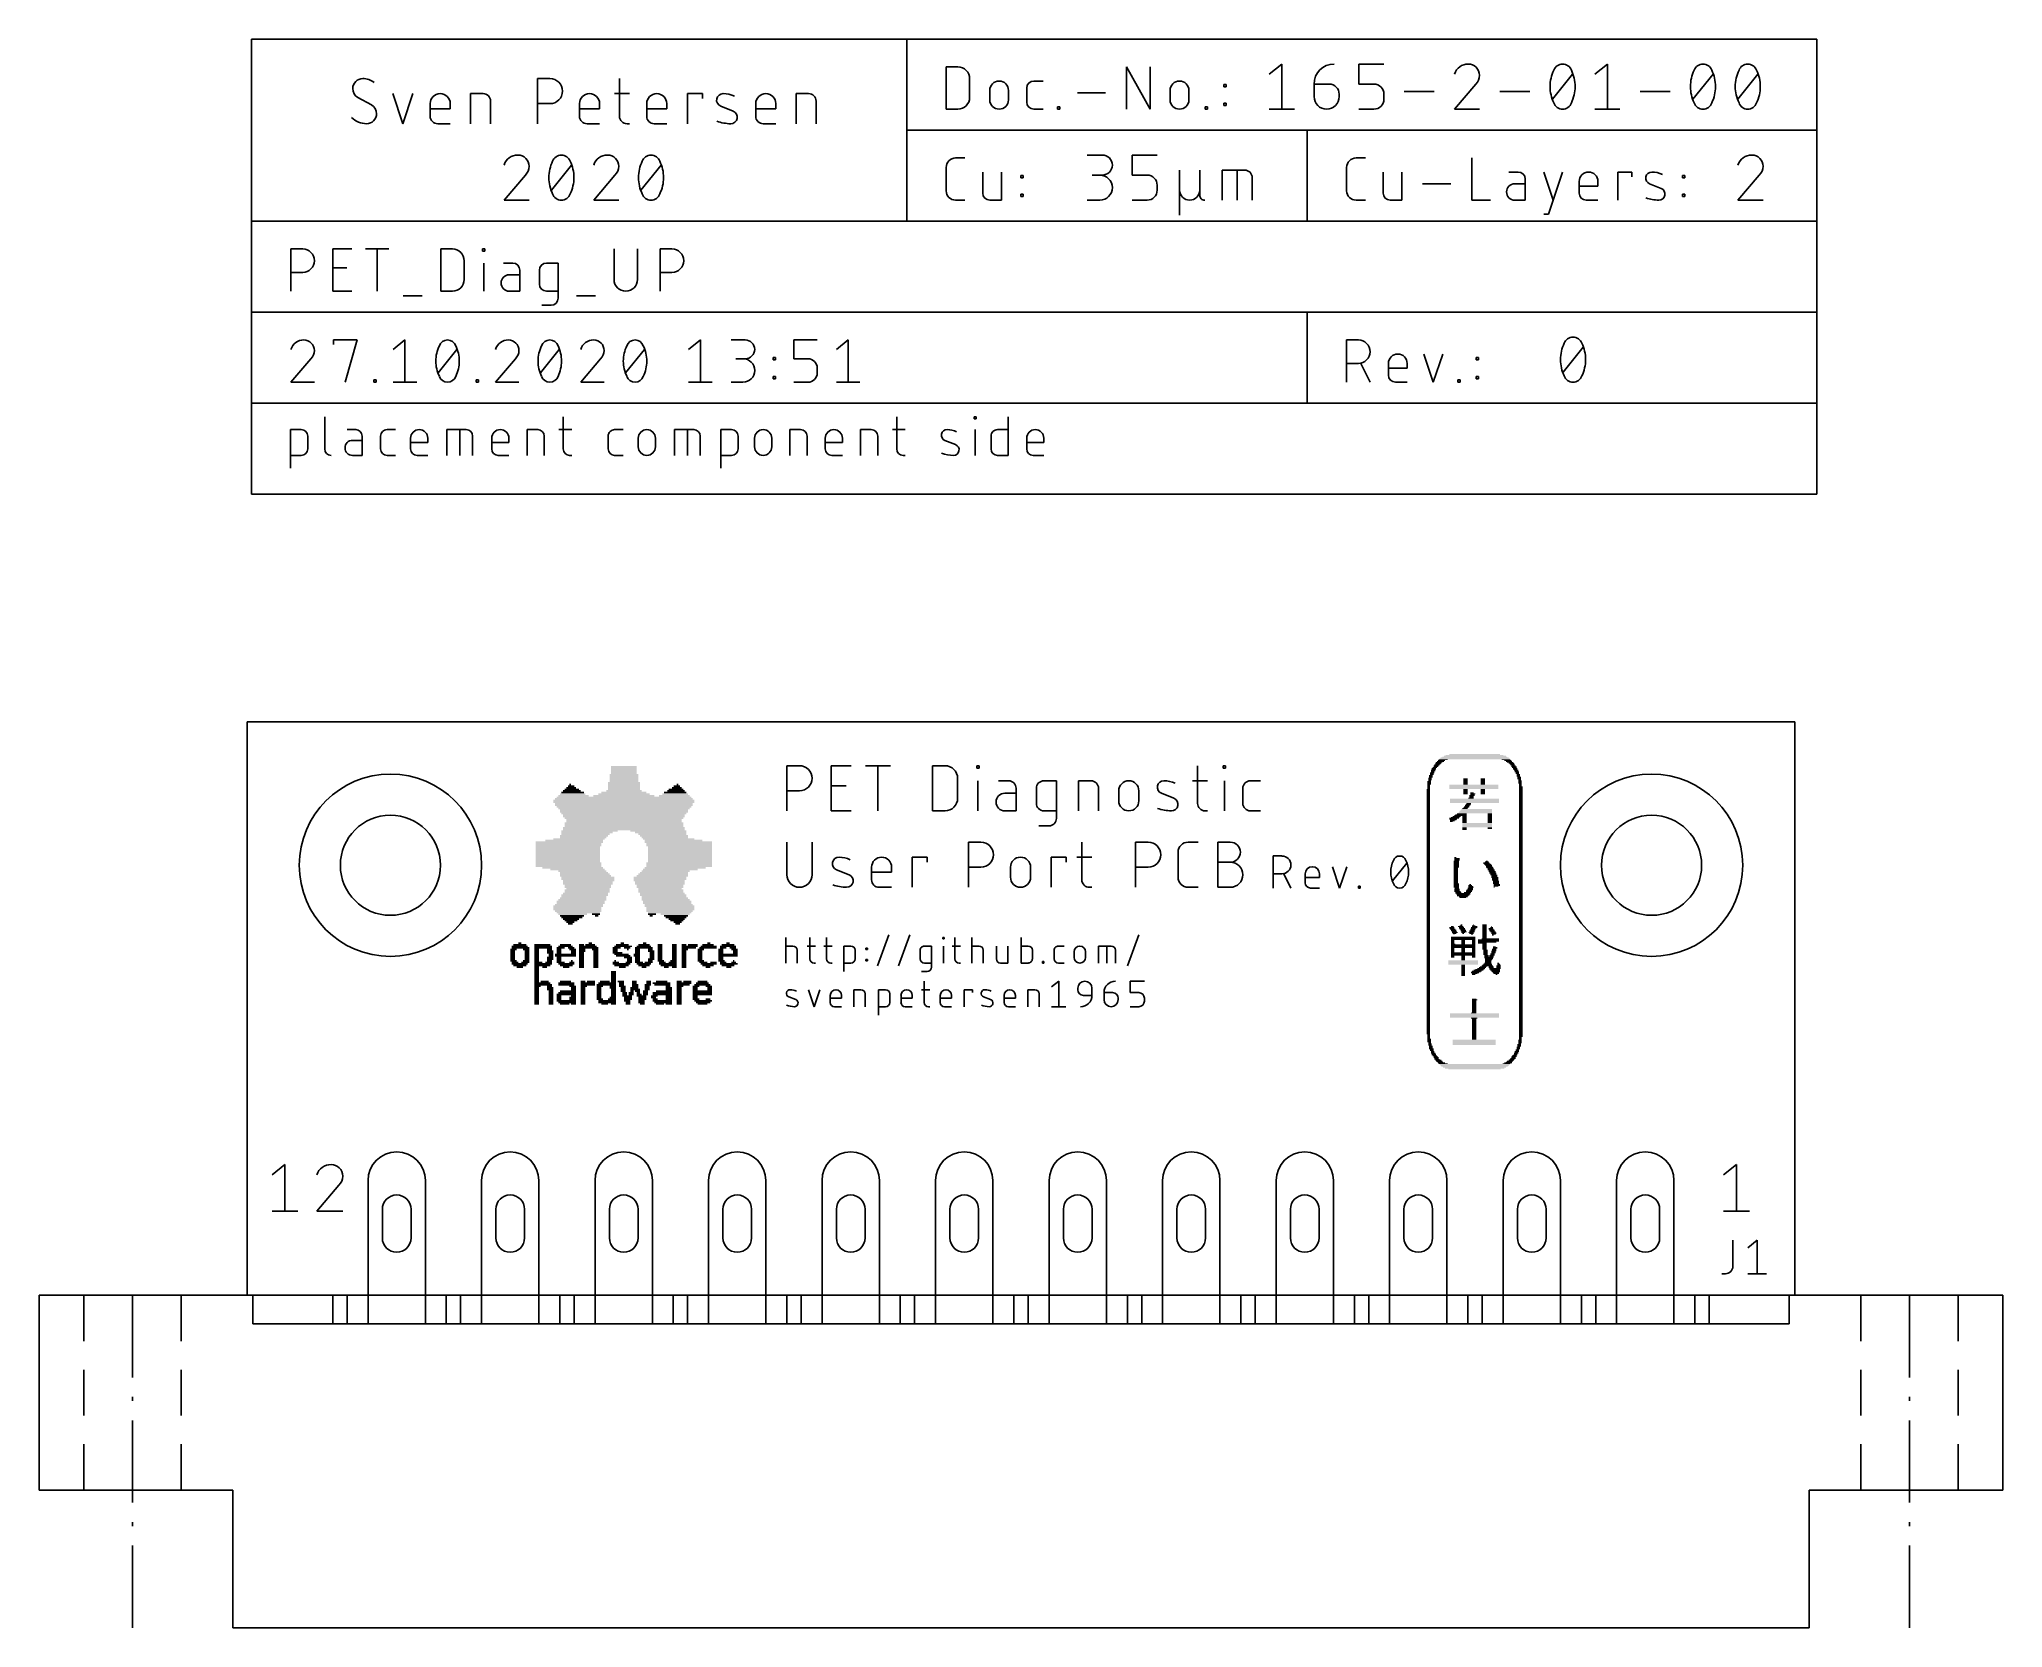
# Model space of a CAD drawing. Extents: x -7.2 to 61.2, y -11.6 to 43.8.
import ezdxf

# ---------------------------------------------------------------- set-up
doc = ezdxf.new("R2010")
doc.units = 0
for name, color, linetype in [('20', 30, 'CONTINUOUS'), ('21', 253, 'CONTINUOUS'), ('25', 253, 'CONTINUOUS'), ('48', 213, 'CONTINUOUS'), ('51', 253, 'CONTINUOUS')]:
    doc.layers.add(name, color=color, linetype=linetype)

# ---------------------------------------------------------------- blocks, each defined once
blk = doc.blocks.new('RECT')
blk.add_solid([(-0.5, -0.5), (0.5, -0.5), (-0.5, 0.5), (0.5, 0.5)])

msp = doc.modelspace()

# ---------------------------------------------------------------- linework, layer by layer
at = {"layer": '20'}
for p, q in [((0, 20), (0, 0)), ((54, 20), (0, 20)), ((54, 0), (54, 20)), ((0, 0), (54, 0))]:
    msp.add_line(p, q, dxfattribs=at)
at = {"layer": '21'}
for p, q in [((1.5177, 28.8502), (1.5177, 30.1964)), ((1.5177, 30.1964), (1.8916, 30.1964)), ((2.7073, 30.6451), (2.7073, 29.5233)), ((3.7908, 30.1964), (3.4916, 30.1964)), ((4.8837, 30.1964), (5.1829, 30.1964)), ((6.9718, 29.2989), (6.9718, 30.1964)), ((6.9718, 30.1964), (7.6449, 30.1964)), ((7.4205, 29.2989), (7.4205, 30.1964)), ((9.7678, 29.2989), (9.7678, 30.1964)), ((9.7678, 30.1964), (10.1417, 30.1964)), ((10.8785, 30.1964), (11.3273, 30.1964)), ((11.0281, 30.6451), (11.0281, 29.5233)), ((12.8231, 30.1964), (13.1222, 30.1964)), ((14.9111, 29.2989), (14.9111, 30.1964)), ((14.9111, 30.1964), (15.5842, 30.1964)), ((15.3598, 29.2989), (15.3598, 30.1964)), ((16.5294, 28.8502), (16.5294, 30.1964)), ((16.5294, 30.1964), (16.9033, 30.1964)), ((18.9391, 29.2989), (18.9391, 30.1964)), ((18.9391, 30.1964), (19.313, 30.1964)), ((21.403, 29.2989), (21.403, 30.1964)), ((21.403, 30.1964), (21.777, 30.1964)), ((22.5138, 30.1964), (22.9625, 30.1964)), ((22.6634, 30.6451), (22.6634, 29.5233)), ((25.3607, 30.5703), (25.3607, 30.6451)), ((25.3607, 30.6451), (25.4355, 30.6451)), ((25.4355, 30.5703), (25.3607, 30.5703)), ((25.3981, 29.2989), (25.3981, 30.1964)), ((25.4355, 30.6451), (25.4355, 30.5703)), ((26.1816, 30.1964), (26.5556, 30.1964)), ((26.5556, 30.6451), (26.5556, 29.2989)), ((2.116, 29.972), (2.116, 29.5233)), ((4.0152, 29.8224), (3.6786, 29.8224)), ((4.0152, 29.2989), (4.0152, 29.972)), ((4.6594, 29.5233), (4.6594, 29.972)), ((5.7069, 29.5233), (5.7069, 29.8972)), ((6.3052, 29.7476), (5.7069, 29.7476)), ((6.3052, 29.8972), (6.3052, 29.7476)), ((7.8692, 29.972), (7.8692, 29.2989)), ((8.5358, 29.5233), (8.5358, 29.8972)), ((9.1341, 29.7476), (8.5358, 29.7476)), ((9.1341, 29.8972), (9.1341, 29.7476)), ((10.3661, 29.972), (10.3661, 29.2989)), ((12.5987, 29.5233), (12.5987, 29.972)), ((13.6462, 29.5981), (13.6462, 29.8972)), ((14.2445, 29.8972), (14.2445, 29.5981)), ((15.8086, 29.972), (15.8086, 29.2989)), ((17.1277, 29.972), (17.1277, 29.5233)), ((17.7071, 29.5981), (17.7071, 29.8972)), ((18.3054, 29.8972), (18.3054, 29.5981)), ((19.5374, 29.972), (19.5374, 29.2989)), ((20.1711, 29.5233), (20.1711, 29.8972)), ((20.7694, 29.7476), (20.1711, 29.7476)), ((20.7694, 29.8972), (20.7694, 29.7476)), ((22.0014, 29.972), (22.0014, 29.2989)), ((24.7181, 29.6728), (24.3442, 29.8224)), ((25.9573, 29.5233), (25.9573, 29.972)), ((27.1978, 29.5233), (27.1978, 29.8972)), ((27.7962, 29.7476), (27.1978, 29.7476)), ((27.7962, 29.8972), (27.7962, 29.7476)), ((1.8916, 29.2989), (1.5177, 29.2989)), ((3.6786, 29.2989), (4.0152, 29.2989)), ((5.1829, 29.2989), (4.8837, 29.2989)), ((6.3052, 29.2989), (5.9312, 29.2989)), ((9.1341, 29.2989), (8.7602, 29.2989)), ((11.2525, 29.2989), (11.3273, 29.2989)), ((13.1222, 29.2989), (12.8231, 29.2989)), ((16.9033, 29.2989), (16.5294, 29.2989)), ((20.7694, 29.2989), (20.3954, 29.2989)), ((22.8877, 29.2989), (22.9625, 29.2989)), ((26.5556, 29.2989), (26.1816, 29.2989)), ((27.7962, 29.2989), (27.4222, 29.2989)), ((18.8341, 16.8973), (18.8341, 18.4721)), ((18.8341, 18.4721), (19.2715, 18.4721)), ((20.3754, 16.8973), (20.3754, 18.4721)), ((20.3754, 18.4721), (21.0753, 18.4721)), ((21.5702, 18.4721), (22.4451, 18.4721)), ((22.0077, 16.8973), (22.0077, 18.4721)), ((23.9149, 16.8973), (23.9149, 18.4721)), ((23.9149, 18.4721), (24.3524, 18.4721)), ((24.7898, 18.0347), (24.7898, 17.3348)), ((25.4549, 18.3847), (25.4549, 18.4721)), ((25.4549, 18.4721), (25.5424, 18.4721)), ((25.5424, 18.3847), (25.4549, 18.3847)), ((25.4987, 16.8973), (25.4987, 17.9472)), ((25.5424, 18.4721), (25.5424, 18.3847)), ((26.5673, 17.9472), (26.2173, 17.9472)), ((27.7991, 17.9472), (28.2366, 17.9472)), ((28.2366, 17.9472), (28.2366, 16.6349)), ((29.0044, 16.8973), (29.0044, 17.9472)), ((29.0044, 17.9472), (29.4418, 17.9472)), ((32.9857, 17.9472), (33.5106, 17.9472)), ((33.1607, 18.4721), (33.1607, 17.1598)), ((34.0521, 18.3847), (34.0521, 18.4721)), ((34.0521, 18.4721), (34.1396, 18.4721)), ((34.1396, 18.3847), (34.0521, 18.3847)), ((34.0958, 16.8973), (34.0958, 17.9472)), ((34.1396, 18.4721), (34.1396, 18.3847)), ((35.0004, 17.9472), (35.3504, 17.9472)), ((19.2715, 17.5973), (18.8341, 17.5973)), ((20.3754, 17.7722), (20.9004, 17.7722)), ((26.8298, 17.5098), (26.4361, 17.5098)), ((26.8298, 16.8973), (26.8298, 17.6848)), ((27.5367, 17.1598), (27.5367, 17.6848)), ((29.7043, 17.6848), (29.7043, 16.8973)), ((30.4112, 17.2473), (30.4112, 17.5973)), ((31.1111, 17.5973), (31.1111, 17.2473)), ((32.3346, 17.3348), (31.8971, 17.5098)), ((34.738, 17.1598), (34.738, 17.6848)), ((21.0753, 16.8973), (20.3754, 16.8973)), ((24.3524, 16.8973), (23.9149, 16.8973)), ((26.4361, 16.8973), (26.8298, 16.8973)), ((28.2366, 16.8973), (27.7991, 16.8973)), ((33.4232, 16.8973), (33.5106, 16.8973)), ((35.3504, 16.8973), (35.0004, 16.8973)), ((18.8341, 15.8052), (18.8341, 14.6678)), ((19.709, 14.6678), (19.709, 15.8052)), ((25.1641, 14.2304), (25.1641, 15.8052)), ((25.1641, 15.8052), (25.6015, 15.8052)), ((27.9741, 16.3724), (27.6242, 16.3724)), ((29.122, 15.8052), (29.122, 14.4928)), ((30.9997, 14.2304), (30.9997, 15.8052)), ((30.9997, 15.8052), (31.4372, 15.8052)), ((32.8306, 15.8052), (33.1805, 15.8052)), ((33.8655, 14.2304), (33.8655, 15.8052)), ((33.8655, 15.8052), (34.3029, 15.8052)), ((23.2043, 14.2304), (23.2043, 15.2802)), ((23.2043, 15.2802), (23.7293, 15.2802)), ((23.7293, 15.2802), (23.7293, 15.1052)), ((28.05, 14.2304), (28.05, 15.2802)), ((28.05, 15.2802), (28.5749, 15.2802)), ((28.5749, 15.2802), (28.5749, 15.1052)), ((28.947, 15.2802), (29.4719, 15.2802)), ((32.4806, 14.5803), (32.4806, 15.4552)), ((33.8655, 15.1052), (34.3029, 15.1052)), ((35.795, 14.205), (35.795, 15.3226)), ((35.795, 15.3226), (36.1054, 15.3226)), ((39.9626, 14.4533), (40.4593, 15.0742)), ((21.0013, 14.6678), (20.5638, 14.8428)), ((21.7873, 14.4928), (21.7873, 14.9303)), ((22.4872, 14.7553), (21.7873, 14.7553)), ((22.4872, 14.9303), (22.4872, 14.7553)), ((25.6015, 14.9303), (25.1641, 14.9303)), ((26.633, 14.5803), (26.633, 14.9303)), ((27.3329, 14.9303), (27.3329, 14.5803)), ((31.4372, 14.9303), (30.9997, 14.9303)), ((36.1054, 14.7017), (35.795, 14.7017)), ((36.4158, 14.205), (36.1675, 14.7017)), ((36.9146, 14.3912), (36.9146, 14.7017)), ((37.4113, 14.5775), (36.9146, 14.5775)), ((37.4113, 14.7017), (37.4113, 14.5775)), ((37.8671, 14.95), (38.1155, 14.205)), ((38.1155, 14.205), (38.3638, 14.95)), ((22.4872, 14.2304), (22.0498, 14.2304)), ((29.3844, 14.2304), (29.4719, 14.2304)), ((33.1805, 14.2304), (32.8306, 14.2304)), ((34.3029, 14.2304), (33.8655, 14.2304)), ((37.4113, 14.205), (37.1009, 14.205)), ((38.7702, 14.205), (38.7702, 14.267)), ((38.7702, 14.267), (38.8323, 14.267)), ((38.8323, 14.205), (38.7702, 14.205)), ((38.8323, 14.267), (38.8323, 14.205)), ((18.796, 11.5888), (18.796, 12.4778)), ((19.6357, 12.4778), (19.6357, 11.7369)), ((20.2148, 12.4778), (20.2148, 11.7369)), ((21.9964, 11.49), (22.3915, 12.5765)), ((22.7279, 11.49), (23.123, 12.5765)), ((24.2723, 12.4284), (24.2723, 12.4778)), ((24.2723, 12.4778), (24.3217, 12.4778)), ((24.3217, 12.4284), (24.2723, 12.4284)), ((24.3217, 12.4778), (24.3217, 12.4284)), ((24.6954, 12.4778), (24.6954, 11.7369)), ((25.2882, 11.5888), (25.2882, 12.4778)), ((27.0011, 12.4778), (27.0011, 11.5888)), ((30.7136, 11.49), (31.1087, 12.5765)), ((18.796, 12.1814), (19.0429, 12.1814)), ((19.1911, 12.0333), (19.1911, 11.5888)), ((19.537, 12.1814), (19.8333, 12.1814)), ((20.1161, 12.1814), (20.4124, 12.1814)), ((20.8137, 11.2924), (20.8137, 12.1814)), ((20.8137, 12.1814), (21.0606, 12.1814)), ((21.2088, 12.0333), (21.2088, 11.7369)), ((21.5901, 12.0579), (21.5901, 12.1073)), ((21.5901, 12.1073), (21.6395, 12.1073)), ((21.6395, 12.0579), (21.5901, 12.0579)), ((21.5901, 11.6628), (21.5901, 11.7122)), ((21.5901, 11.7122), (21.6395, 11.7122)), ((21.6395, 11.6628), (21.5901, 11.6628)), ((21.6395, 12.1073), (21.6395, 12.0579)), ((21.6395, 11.7122), (21.6395, 11.6628)), ((23.4839, 11.7369), (23.4839, 12.0333)), ((23.632, 12.1814), (23.879, 12.1814)), ((23.879, 12.1814), (23.879, 11.4406)), ((24.297, 11.5888), (24.297, 12.1814)), ((24.5966, 12.1814), (24.8929, 12.1814)), ((25.2882, 12.1814), (25.5351, 12.1814)), ((25.6833, 12.0333), (25.6833, 11.5888)), ((26.1416, 12.1814), (26.1416, 11.7369)), ((26.5367, 11.5888), (26.5367, 12.1814)), ((27.2481, 12.1814), (27.0011, 12.1814)), ((27.3962, 11.7369), (27.3962, 12.0333)), ((28.1547, 11.7369), (28.1547, 12.0333)), ((28.3028, 12.1814), (28.5004, 12.1814)), ((28.8543, 11.7863), (28.8543, 11.9839)), ((29.2494, 11.9839), (29.2494, 11.7863)), ((29.7004, 11.5888), (29.7004, 12.1814)), ((29.7004, 12.1814), (30.1449, 12.1814)), ((29.9968, 11.5888), (29.9968, 12.1814)), ((30.2931, 12.0333), (30.2931, 11.5888)), ((19.7839, 11.5888), (19.8333, 11.5888)), ((20.363, 11.5888), (20.4124, 11.5888)), ((21.0606, 11.5888), (20.8137, 11.5888)), ((23.7308, 11.2924), (23.5332, 11.2924)), ((23.879, 11.5888), (23.632, 11.5888)), ((24.8436, 11.5888), (24.8929, 11.5888)), ((26.2898, 11.5888), (26.5367, 11.5888)), ((27.0011, 11.5888), (27.2481, 11.5888)), ((27.747, 11.5888), (27.747, 11.6381)), ((27.747, 11.6381), (27.7964, 11.6381)), ((27.7964, 11.5888), (27.747, 11.5888)), ((27.7964, 11.6381), (27.7964, 11.5888)), ((28.5004, 11.5888), (28.3028, 11.5888)), ((19.1417, 10.3117), (18.8948, 10.4105)), ((19.5827, 10.6574), (19.7802, 10.0648)), ((19.7802, 10.0648), (19.9778, 10.6574)), ((20.3447, 10.2129), (20.3447, 10.4599)), ((20.7398, 10.3611), (20.3447, 10.3611)), ((20.7398, 10.4599), (20.7398, 10.3611)), ((21.1676, 10.0648), (21.1676, 10.6574)), ((21.1676, 10.6574), (21.4146, 10.6574)), ((21.5628, 10.5092), (21.5628, 10.0648)), ((22.0271, 9.7684), (22.0271, 10.6574)), ((22.0271, 10.6574), (22.2741, 10.6574)), ((22.4222, 10.5092), (22.4222, 10.2129)), ((22.8136, 10.2129), (22.8136, 10.4599)), ((23.2087, 10.3611), (22.8136, 10.3611)), ((23.2087, 10.4599), (23.2087, 10.3611)), ((23.524, 10.6574), (23.8204, 10.6574)), ((23.6228, 10.9538), (23.6228, 10.2129)), ((24.1852, 10.2129), (24.1852, 10.4599)), ((24.5803, 10.3611), (24.1852, 10.3611)), ((24.5803, 10.4599), (24.5803, 10.3611)), ((25.0149, 10.0648), (25.0149, 10.6574)), ((25.0149, 10.6574), (25.3112, 10.6574)), ((25.3112, 10.6574), (25.3112, 10.5586)), ((25.9387, 10.3117), (25.6918, 10.4105)), ((26.4102, 10.2129), (26.4102, 10.4599)), ((26.8053, 10.3611), (26.4102, 10.3611)), ((26.8053, 10.4599), (26.8053, 10.3611)), ((27.2331, 10.0648), (27.2331, 10.6574)), ((27.2331, 10.6574), (27.4801, 10.6574)), ((27.6282, 10.5092), (27.6282, 10.0648)), ((28.0677, 10.7562), (28.3146, 10.9538)), ((28.3146, 10.9538), (28.3146, 10.0648)), ((28.9821, 10.6574), (28.9821, 10.7068)), ((29.476, 10.4599), (29.1796, 10.4599)), ((29.476, 10.7068), (29.476, 10.4599)), ((29.8965, 10.5586), (30.1928, 10.5586)), ((29.8965, 10.3117), (29.8965, 10.5586)), ((30.3904, 10.3611), (30.3904, 10.3117)), ((30.8109, 10.5586), (30.8109, 10.9538)), ((30.8109, 10.9538), (31.3048, 10.9538)), ((31.1072, 10.5586), (30.8109, 10.5586)), ((31.3048, 10.2623), (31.3048, 10.3611)), ((20.7398, 10.0648), (20.4929, 10.0648)), ((22.2741, 10.0648), (22.0271, 10.0648)), ((23.2087, 10.0648), (22.9617, 10.0648)), ((23.771, 10.0648), (23.8204, 10.0648)), ((24.5803, 10.0648), (24.3333, 10.0648)), ((26.8053, 10.0648), (26.5583, 10.0648)), ((28.0677, 10.0648), (28.5616, 10.0648)), ((30.8109, 10.0648), (31.1072, 10.0648)), ((0.87, 4.1981), (1.3215, 4.5593)), ((1.3215, 4.5593), (1.3215, 2.9337)), ((51.5112, 4.1981), (51.9628, 4.5593)), ((51.9628, 4.5593), (51.9628, 2.9337)), ((3.2007, 3.8368), (2.4331, 2.9337)), ((0.87, 2.9337), (1.7731, 2.9337)), ((2.4331, 2.9337), (3.3362, 2.9337)), ((51.5112, 2.9337), (52.4143, 2.9337)), ((-7.25, 0), (-7.25, -6.8)), ((-5.7, 0), (-7.25, 0)), ((-4, 0), (-5.7, 0)), ((-5.7, -1.6), (-5.7, 0)), ((-2.3, 0), (-4, 0)), ((-4, 0), (-4, -2.8667)), ((0.2, 0), (-2.3, 0)), ((-2.3, -1.6), (-2.3, 0)), ((0.2, -1), (0.2, 0)), ((3.49, 0), (2.99, 0)), ((2.99, 0), (2.99, -1)), ((3.49, -1), (3.49, 0)), ((4.22, 0.1), (4.22, -1)), ((6.22, 0.1), (6.22, -1)), ((7.45, 0), (6.95, 0)), ((6.95, 0), (6.95, -1)), ((7.45, -1), (7.45, 0)), ((8.18, 0.1), (8.18, -1)), ((10.18, 0.1), (10.18, -1)), ((11.41, 0), (10.91, 0)), ((10.91, 0), (10.91, -1)), ((11.41, -1), (11.41, 0)), ((12.14, 0.1), (12.14, -1)), ((14.14, 0.1), (14.14, -1)), ((15.37, 0), (14.87, 0)), ((14.87, 0), (14.87, -1)), ((15.37, -1), (15.37, 0)), ((16.1, 0.1), (16.1, -1)), ((18.1, 0.1), (18.1, -1)), ((19.33, 0), (18.83, 0)), ((18.83, 0), (18.83, -1)), ((19.33, -1), (19.33, 0)), ((20.06, 0.1), (20.06, -1)), ((22.06, 0.1), (22.06, -1)), ((23.29, 0), (22.79, 0)), ((22.79, 0), (22.79, -1)), ((23.29, -1), (23.29, 0)), ((24.02, 0.1), (24.02, -1)), ((26.02, 0.1), (26.02, -1)), ((27.25, 0), (26.75, 0)), ((26.75, 0), (26.75, -1)), ((27.25, -1), (27.25, 0)), ((27.98, 0.1), (27.98, -1)), ((29.98, 0.1), (29.98, -1)), ((31.21, 0), (30.71, 0)), ((30.71, 0), (30.71, -1)), ((31.21, -1), (31.21, 0)), ((31.94, 0.1), (31.94, -1)), ((33.94, 0.1), (33.94, -1)), ((35.17, 0), (34.67, 0)), ((34.67, 0), (34.67, -1)), ((35.17, -1), (35.17, 0)), ((35.9, 0.1), (35.9, -1)), ((37.9, 0.1), (37.9, -1)), ((39.13, 0), (38.63, 0)), ((38.63, 0), (38.63, -1)), ((39.13, -1), (39.13, 0)), ((39.86, 0.1), (39.86, -1)), ((41.86, 0.1), (41.86, -1)), ((43.09, 0), (42.59, 0)), ((42.59, 0), (42.59, -1)), ((43.09, -1), (43.09, 0)), ((43.82, 0.1), (43.82, -1)), ((45.82, 0.1), (45.82, -1)), ((47.05, 0), (46.55, 0)), ((46.55, 0), (46.55, -1)), ((47.05, -1), (47.05, 0)), ((47.78, 0.1), (47.78, -1)), ((49.78, 0.1), (49.78, -1)), ((51.01, 0), (50.51, 0)), ((50.51, 0), (50.51, -1)), ((51.01, -1), (51.01, 0)), ((56.3, 0), (53.8, 0)), ((53.8, 0), (53.8, -1)), ((58, 0), (56.3, 0)), ((56.3, -1.6), (56.3, 0)), ((59.7, 0), (58, 0)), ((58, -2.8667), (58, 0)), ((61.25, 0), (59.7, 0)), ((59.7, -1.6), (59.7, 0)), ((61.25, 0), (61.25, -6.8)), ((53.8, -1), (0.2, -1)), ((-5.7, -4.2), (-5.7, -2.6)), ((-2.3, -4.2), (-2.3, -2.6)), ((56.3, -4.2), (56.3, -2.6)), ((59.7, -4.2), (59.7, -2.6)), ((-4, -3.548), (-4, -3.6853)), ((58, -3.6853), (58, -3.548)), ((-4, -4.3667), (-4, -7.2333)), ((58, -7.2333), (58, -4.3667)), ((-5.7, -6.8), (-5.7, -5.2)), ((-2.3, -6.8), (-2.3, -5.2)), ((56.3, -6.8), (56.3, -5.2)), ((59.7, -6.8), (59.7, -5.2)), ((-5.7, -6.8), (-7.25, -6.8)), ((-2.3, -6.8), (-5.7, -6.8)), ((-0.5, -6.8), (-2.3, -6.8)), ((-0.5, -11.6), (-0.5, -6.8)), ((56.3, -6.8), (54.5, -6.8)), ((54.5, -6.8), (54.5, -11.6)), ((59.7, -6.8), (56.3, -6.8)), ((61.25, -6.8), (59.7, -6.8)), ((-4, -7.9147), (-4, -8.052)), ((58, -8.052), (58, -7.9147)), ((-4, -8.7333), (-4, -11.6)), ((58, -11.6), (58, -8.7333)), ((54.5, -11.6), (-0.5, -11.6))]:
    msp.add_line(p, q, dxfattribs=at)
for centre, radius in [((5, 15), 3.1789), ((49, 15), 3.1789), ((5, 15), 1.7463), ((49, 15), 1.7463)]:
    msp.add_circle(centre, radius, dxfattribs=at)
for centre, radius, start, end in [((1.8916, 29.972), 0.2244, 0, 90), ((3.7908, 29.972), 0.2244, 0, 90), ((4.8837, 29.972), 0.2244, 89.9992, 180), ((6.006, 29.8972), 0.2992, 0, 180), ((7.6449, 29.972), 0.2244, 0, 90), ((8.835, 29.8972), 0.2992, 0, 180), ((10.1417, 29.972), 0.2244, 0, 90), ((12.8231, 29.972), 0.2244, 89.9992, 180), ((13.9454, 29.8972), 0.2992, 0, 180), ((15.5842, 29.972), 0.2244, 0, 90), ((16.9033, 29.972), 0.2244, 0, 90), ((18.0063, 29.8972), 0.2992, 0, 180), ((19.313, 29.972), 0.2244, 0, 90), ((20.4702, 29.8972), 0.2992, 0, 180), ((21.777, 29.972), 0.2244, 0, 90), ((24.4162, 30.0025), 0.1939, 89.181, 248.1986), ((24.4068, 29.3471), 0.8493, 65.7609, 89.181), ((26.1816, 29.972), 0.2244, 89.9992, 180), ((27.497, 29.8972), 0.2992, 0, 180), ((1.8916, 29.5233), 0.2244, 270.0008, 0), ((2.9316, 29.5233), 0.2244, 180, 270), ((3.6786, 29.5607), 0.2618, 90, 270), ((4.8837, 29.5233), 0.2244, 180, 270), ((5.9312, 29.5233), 0.2244, 180, 270), ((8.7602, 29.5233), 0.2244, 180, 270), ((11.2525, 29.5233), 0.2244, 180, 270), ((12.8231, 29.5233), 0.2244, 180, 270), ((13.9454, 29.5981), 0.2992, 180, 0), ((16.9033, 29.5233), 0.2244, 270.0008, 0), ((18.0063, 29.5981), 0.2992, 180, 0), ((20.3954, 29.5233), 0.2244, 180, 270), ((22.8877, 29.5233), 0.2244, 180, 270), ((24.6461, 29.4928), 0.1939, 269.181, 68.1986), ((26.1816, 29.5233), 0.2244, 180, 270), ((27.4222, 29.5233), 0.2244, 180, 270), ((24.6615, 30.5672), 1.2684, 250.2096, 269.181), ((19.2715, 18.0347), 0.4374, 270, 90), ((24.3524, 18.0347), 0.4374, 0, 90), ((26.5673, 17.6848), 0.2625, 0, 90), ((27.7991, 17.6848), 0.2625, 89.9993, 180), ((29.4418, 17.6848), 0.2625, 0, 90), ((30.7612, 17.5973), 0.35, 0, 180), ((31.9814, 17.7204), 0.2268, 89.1807, 248.199), ((31.9704, 16.9537), 0.9936, 65.7612, 89.1807), ((35.0004, 17.6848), 0.2625, 89.9993, 180), ((24.3524, 17.3348), 0.4374, 270, 0), ((26.4361, 17.2036), 0.3062, 90, 270), ((27.7991, 17.1598), 0.2625, 180, 270), ((30.7612, 17.2473), 0.35, 180, 0), ((32.2503, 17.1242), 0.2268, 269.1807, 68.199), ((33.4232, 17.1598), 0.2625, 180, 270), ((35.0004, 17.1598), 0.2625, 180, 270), ((27.9741, 16.6349), 0.2625, 270.0007, 0), ((32.2683, 18.3811), 1.4839, 250.2099, 269.1807), ((25.6015, 15.3677), 0.4374, 270, 90), ((31.4372, 15.3677), 0.4374, 270, 90), ((32.8306, 15.4552), 0.35, 90.0005, 180), ((34.3029, 15.4552), 0.35, 270, 90), ((20.6481, 15.0534), 0.2268, 89.1807, 248.199), ((20.6371, 14.2867), 0.9936, 65.7612, 89.1807), ((22.1373, 14.9303), 0.35, 0, 180), ((26.9829, 14.9303), 0.35, 0, 180), ((34.3029, 14.6678), 0.4374, 270, 90), ((36.1054, 15.0121), 0.3104, 270, 90), ((40.8215, 14.7637), 0.921, 154.0111, 180), ((40.211, 15.0928), 0.2297, 89.9998, 161.0761), ((40.211, 15.0928), 0.2297, 18.9225, 90), ((39.6005, 14.7637), 0.921, 0, 25.9897), ((19.2715, 14.6678), 0.4374, 180, 0), ((20.917, 14.4572), 0.2268, 269.1807, 68.199), ((22.0498, 14.4928), 0.2625, 180, 270), ((26.9829, 14.5803), 0.35, 180, 0), ((29.3844, 14.4928), 0.2625, 180, 270), ((32.8306, 14.5803), 0.35, 180, 270), ((37.163, 14.7017), 0.2484, 0, 180), ((37.1009, 14.3912), 0.1863, 180, 270), ((40.8216, 14.7638), 0.921, 180.0001, 205.9886), ((39.6004, 14.7637), 0.921, 334.0106, 359.9999), ((20.935, 15.7141), 1.4839, 250.2099, 269.1807), ((40.211, 14.4347), 0.2297, 198.9244, 269.9999), ((40.211, 14.4347), 0.2297, 269.9998, 341.0766), ((19.0429, 12.0333), 0.1482, 0, 90), ((19.7839, 11.7369), 0.1482, 180, 270), ((20.363, 11.7369), 0.1482, 180, 270), ((21.0606, 12.0333), 0.1482, 0, 90), ((21.0606, 11.7369), 0.1482, 270.0012, 0), ((23.632, 12.0333), 0.1482, 89.9988, 180), ((23.632, 11.7369), 0.1482, 180, 270), ((24.8436, 11.7369), 0.1482, 180, 270), ((25.5351, 12.0333), 0.1482, 0, 90), ((26.2898, 11.7369), 0.1482, 180, 270), ((27.2481, 12.0333), 0.1482, 0, 90), ((27.2481, 11.7369), 0.1482, 270, 0.0012), ((28.3028, 12.0333), 0.1482, 89.9988, 180), ((28.3028, 11.7369), 0.1482, 180, 270), ((29.0519, 11.9839), 0.1976, 0, 180), ((29.0519, 11.7863), 0.1976, 180, 0), ((30.1449, 12.0333), 0.1482, 0, 90), ((23.7308, 11.4406), 0.1482, 270.0012, 0), ((18.9423, 10.5294), 0.1281, 89.1807, 248.1989), ((18.9361, 10.0966), 0.5609, 65.7609, 89.1806), ((19.0942, 10.1928), 0.1281, 269.1807, 68.1989), ((20.5422, 10.4599), 0.1976, 0, 180), ((21.4146, 10.5092), 0.1482, 0, 90), ((22.2741, 10.5092), 0.1482, 0, 90), ((23.0111, 10.4599), 0.1976, 0, 180), ((24.3827, 10.4599), 0.1976, 0, 180), ((25.7393, 10.5294), 0.1281, 89.1807, 248.1989), ((25.7332, 10.0966), 0.5609, 65.7609, 89.1806), ((25.8912, 10.1928), 0.1281, 269.1807, 68.1989), ((26.6077, 10.4599), 0.1976, 0, 180), ((27.4801, 10.5092), 0.1482, 0, 90), ((29.1796, 10.6574), 0.1976, 180, 270), ((29.229, 10.7068), 0.2469, 0, 180), ((29.0808, 10.4599), 0.3951, 269.9995, 360), ((30.2916, 10.5586), 0.3951, 90.0005, 180), ((30.1434, 10.3117), 0.2469, 180, 0), ((30.1928, 10.3611), 0.1976, 0, 90), ((31.1072, 10.3611), 0.1976, 0, 90), ((19.1043, 10.9024), 0.8377, 250.2101, 269.1806), ((20.4929, 10.2129), 0.1482, 180, 270), ((22.2741, 10.2129), 0.1482, 270.0012, 0), ((22.9617, 10.2129), 0.1482, 180, 270), ((23.771, 10.2129), 0.1482, 180, 270), ((24.3333, 10.2129), 0.1482, 180, 270), ((25.9013, 10.9024), 0.8377, 250.2101, 269.1806), ((26.5583, 10.2129), 0.1482, 180, 270), ((31.1072, 10.2623), 0.1976, 270, 359.9991), ((2.9298, 4.0372), 0.5221, 90.0001, 162.0549), ((2.9298, 4.1529), 0.4064, 0, 90), ((2.8997, 4.1529), 0.4365, 313.6036, 359.9997)]:
    msp.add_arc(centre, radius, start, end, dxfattribs=at)
at = {"layer": '25'}
for p, q in [((51.8353, 1.918), (51.8353, 1.0092)), ((52.3626, 1.6583), (52.6872, 1.918)), ((52.6872, 1.918), (52.6872, 0.7496)), ((51.5756, 0.7496), (51.4458, 0.7496)), ((52.3626, 0.7496), (53.0117, 0.7496))]:
    msp.add_line(p, q, dxfattribs=at)
msp.add_arc((51.5756, 1.0092), 0.2596, 270, 0, dxfattribs=at)
at = {"layer": '48'}
for p, q in [((23.0188, 43.815), (0.1588, 43.815)), ((0.1588, 43.815), (0.1588, 37.465)), ((54.7688, 43.815), (23.0188, 43.815)), ((23.0188, 43.815), (23.0188, 40.64)), ((54.7688, 40.64), (54.7688, 43.815)), ((24.3904, 41.3766), (24.3904, 42.8498)), ((24.3904, 42.8498), (24.7996, 42.8498)), ((30.6835, 41.3766), (30.6835, 42.8498)), ((30.6835, 42.8498), (31.502, 41.3766)), ((31.502, 41.3766), (31.502, 42.8498)), ((35.6616, 42.6014), (36.099, 42.9514)), ((36.099, 42.9514), (36.099, 41.3766)), ((38.7878, 42.2515), (38.7878, 42.9514)), ((38.7878, 42.9514), (39.6627, 42.9514)), ((45.5447, 41.7266), (46.2446, 42.6014)), ((47.0203, 42.6014), (47.4578, 42.9514)), ((47.4578, 42.9514), (47.4578, 41.3766)), ((50.4425, 41.7266), (51.1424, 42.6014)), ((52.0056, 41.7266), (52.7055, 42.6014)), ((4.3423, 41.5248), (3.8611, 41.7872)), ((5.0846, 41.9185), (5.4345, 40.8686)), ((5.4345, 40.8686), (5.7845, 41.9185)), ((7.794, 40.8686), (7.794, 41.9185)), ((7.794, 41.9185), (8.2314, 41.9185)), ((10.1287, 40.8686), (10.1287, 42.4434)), ((10.1287, 42.4434), (10.5661, 42.4434)), ((12.8174, 41.9185), (13.3423, 41.9185)), ((12.9924, 42.4434), (12.9924, 41.1311)), ((15.3593, 40.8686), (15.3593, 41.9185)), ((15.3593, 41.9185), (15.8842, 41.9185)), ((15.8842, 41.9185), (15.8842, 41.7435)), ((19.1527, 40.8686), (19.1527, 41.9185)), ((19.1527, 41.9185), (19.5901, 41.9185)), ((25.2088, 42.4406), (25.2088, 41.7858)), ((25.9092, 41.704), (25.9092, 42.0314)), ((26.564, 42.0314), (26.564, 41.704)), ((27.1997, 41.6221), (27.1997, 42.1132)), ((27.4452, 42.3587), (27.7726, 42.3587)), ((28.9664, 41.9495), (29.9486, 41.9495)), ((32.2024, 41.704), (32.2024, 42.0314)), ((32.8571, 42.0314), (32.8571, 41.704)), ((34.0745, 42.1541), (34.0745, 42.236)), ((34.0745, 42.236), (34.1564, 42.236)), ((34.1564, 42.1541), (34.0745, 42.1541)), ((34.1564, 42.236), (34.1564, 42.1541)), ((37.2247, 42.2515), (37.7497, 42.2515)), ((37.2247, 41.814), (37.2247, 42.2515)), ((38.0996, 41.9015), (38.0996, 41.814)), ((39.3128, 42.2515), (38.7878, 42.2515)), ((39.6627, 41.7266), (39.6627, 41.9015)), ((40.3677, 41.989), (41.4176, 41.989)), ((42.8662, 42.2515), (42.1225, 41.3766)), ((43.7024, 41.989), (44.7522, 41.989)), ((48.6001, 41.989), (49.65, 41.989)), ((6.3872, 41.1311), (6.3872, 41.5685)), ((7.0871, 41.3935), (6.3872, 41.3935)), ((7.0871, 41.5685), (7.0871, 41.3935)), ((8.4939, 41.656), (8.4939, 40.8686)), ((10.5661, 41.5685), (10.1287, 41.5685)), ((11.5976, 41.1311), (11.5976, 41.5685)), ((12.2975, 41.3935), (11.5976, 41.3935)), ((12.2975, 41.5685), (12.2975, 41.3935)), ((13.9423, 41.1311), (13.9423, 41.5685)), ((14.6422, 41.3935), (13.9423, 41.3935)), ((14.6422, 41.5685), (14.6422, 41.3935)), ((16.9599, 41.306), (16.5224, 41.481)), ((17.7459, 41.1311), (17.7459, 41.5685)), ((18.4458, 41.3935), (17.7459, 41.3935)), ((18.4458, 41.5685), (18.4458, 41.3935)), ((19.8526, 41.656), (19.8526, 40.8686)), ((24.7996, 41.3766), (24.3904, 41.3766)), ((27.7726, 41.3766), (27.4452, 41.3766)), ((28.2769, 41.3766), (28.2769, 41.4584)), ((28.2769, 41.4584), (28.3587, 41.4584)), ((28.3587, 41.3766), (28.2769, 41.3766)), ((28.3587, 41.4584), (28.3587, 41.3766)), ((33.4303, 41.3766), (33.4303, 41.4584)), ((33.4303, 41.4584), (33.5122, 41.4584)), ((33.5122, 41.3766), (33.4303, 41.3766)), ((33.5122, 41.4584), (33.5122, 41.3766)), ((34.0745, 41.4994), (34.0745, 41.5812)), ((34.0745, 41.5812), (34.1564, 41.5812)), ((34.1564, 41.4994), (34.0745, 41.4994)), ((34.1564, 41.5812), (34.1564, 41.4994)), ((35.6616, 41.3766), (36.5365, 41.3766)), ((38.7878, 41.3766), (39.3128, 41.3766)), ((42.1225, 41.3766), (42.9974, 41.3766)), ((47.0203, 41.3766), (47.8952, 41.3766)), ((7.0871, 40.8686), (6.6497, 40.8686)), ((12.2975, 40.8686), (11.8601, 40.8686)), ((13.2548, 40.8686), (13.3423, 40.8686)), ((14.6422, 40.8686), (14.2048, 40.8686)), ((18.4458, 40.8686), (18.0083, 40.8686)), ((23.0188, 40.64), (23.0188, 37.465)), ((23.0188, 40.64), (36.9888, 40.64)), ((36.9888, 40.64), (54.7688, 40.64)), ((36.9888, 40.64), (36.9888, 37.465)), ((54.7688, 37.465), (54.7688, 40.64)), ((29.3116, 39.7764), (29.8365, 39.7764)), ((30.8747, 39.0765), (30.8747, 39.7764)), ((30.8747, 39.7764), (31.7496, 39.7764)), ((9.709, 39.0765), (8.9654, 38.2016)), ((10.616, 38.5516), (11.3159, 39.4264)), ((12.8353, 39.0765), (12.0916, 38.2016)), ((13.7422, 38.5516), (14.4421, 39.4264)), ((24.3904, 38.529), (24.3904, 39.3474)), ((24.7177, 39.6748), (25.0451, 39.6748)), ((25.6664, 39.1837), (25.6664, 38.4471)), ((26.3212, 38.2016), (26.3212, 39.1837)), ((26.9935, 38.9791), (26.9935, 39.061)), ((26.9935, 39.061), (27.0753, 39.061)), ((27.0753, 39.061), (27.0753, 38.9791)), ((29.8365, 39.0765), (29.4866, 39.0765)), ((31.3997, 39.0765), (30.8747, 39.0765)), ((32.5348, 37.6767), (32.5348, 39.2515)), ((33.2347, 39.2515), (33.2347, 38.5516)), ((34.0177, 38.2016), (34.0177, 39.2515)), ((34.0177, 39.2515), (34.8051, 39.2515)), ((34.5426, 38.2016), (34.5426, 39.2515)), ((38.3604, 38.529), (38.3604, 39.3474)), ((38.6877, 39.6748), (39.0151, 39.6748)), ((39.6364, 39.1837), (39.6364, 38.4471)), ((40.2912, 38.2016), (40.2912, 39.1837)), ((42.7296, 39.6748), (42.7296, 38.2016)), ((44.3477, 39.1837), (44.0203, 39.1837)), ((45.2359, 39.1837), (45.5632, 38.2016)), ((45.3996, 37.7105), (45.8906, 39.1837)), ((47.823, 38.2016), (47.823, 39.1837)), ((47.823, 39.1837), (48.3141, 39.1837)), ((48.3141, 39.1837), (48.3141, 39.02)), ((50.0812, 38.9791), (50.0812, 39.061)), ((50.0812, 39.061), (50.163, 39.061)), ((50.163, 39.061), (50.163, 38.9791)), ((52.7565, 39.0765), (52.0129, 38.2016)), ((27.0753, 38.9791), (26.9935, 38.9791)), ((26.9935, 38.3244), (26.9935, 38.4062)), ((26.9935, 38.4062), (27.0753, 38.4062)), ((27.0753, 38.4062), (27.0753, 38.3244)), ((31.7496, 38.5516), (31.7496, 38.7265)), ((33.2347, 38.5516), (33.2347, 38.3766)), ((35.0676, 38.989), (35.0676, 38.2016)), ((41.0089, 38.7745), (41.991, 38.7745)), ((44.5932, 38.7745), (44.2249, 38.7745)), ((44.5932, 38.2016), (44.5932, 38.9382)), ((46.4747, 38.4471), (46.4747, 38.8564)), ((47.1294, 38.6927), (46.4747, 38.6927)), ((47.1294, 38.8564), (47.1294, 38.6927)), ((49.3356, 38.6108), (48.9264, 38.7745)), ((50.163, 38.9791), (50.0812, 38.9791)), ((50.0812, 38.3244), (50.0812, 38.4062)), ((50.0812, 38.4062), (50.163, 38.4062)), ((50.163, 38.4062), (50.163, 38.3244)), ((8.9654, 38.2016), (9.8403, 38.2016)), ((12.0916, 38.2016), (12.9665, 38.2016)), ((25.0451, 38.2016), (24.7177, 38.2016)), ((25.912, 38.2016), (26.3212, 38.2016)), ((27.0753, 38.3244), (26.9935, 38.3244)), ((29.3116, 38.2016), (29.749, 38.2016)), ((30.8747, 38.2016), (31.3997, 38.2016)), ((39.0151, 38.2016), (38.6877, 38.2016)), ((39.882, 38.2016), (40.2912, 38.2016)), ((42.7296, 38.2016), (43.3843, 38.2016)), ((44.2249, 38.2016), (44.5932, 38.2016)), ((45.2359, 37.7105), (45.3996, 37.7105)), ((47.1294, 38.2016), (46.7202, 38.2016)), ((50.163, 38.3244), (50.0812, 38.3244)), ((52.0129, 38.2016), (52.8877, 38.2016)), ((0.1588, 37.465), (0.1588, 34.29)), ((0.1588, 37.465), (23.0188, 37.465)), ((23.0188, 37.465), (36.9888, 37.465)), ((36.9888, 37.465), (54.7688, 37.465)), ((54.7688, 34.29), (54.7688, 37.465)), ((1.5304, 35.0266), (1.5304, 36.4998)), ((1.5304, 36.4998), (1.9396, 36.4998)), ((2.9945, 35.0266), (2.9945, 36.4998)), ((2.9945, 36.4998), (3.6492, 36.4998)), ((4.1306, 36.4998), (4.949, 36.4998)), ((4.5398, 35.0266), (4.5398, 36.4998)), ((6.7568, 35.0266), (6.7568, 36.4998)), ((6.7568, 36.4998), (7.1661, 36.4998)), ((8.2153, 36.418), (8.2153, 36.4998)), ((8.2153, 36.4998), (8.2971, 36.4998)), ((8.2971, 36.418), (8.2153, 36.418)), ((8.2971, 36.4998), (8.2971, 36.418)), ((12.8023, 36.4998), (12.8023, 35.4358)), ((13.6207, 35.4358), (13.6207, 36.4998)), ((14.414, 35.0266), (14.414, 36.4998)), ((14.414, 36.4998), (14.8233, 36.4998)), ((1.9396, 35.6814), (1.5304, 35.6814)), ((2.9945, 35.845), (3.4855, 35.845)), ((7.5753, 36.0906), (7.5753, 35.4358)), ((8.2562, 35.0266), (8.2562, 36.0087)), ((9.2705, 36.0087), (8.9431, 36.0087)), ((9.516, 35.0266), (9.516, 35.7632)), ((10.1992, 35.2721), (10.1992, 35.7632)), ((10.4447, 36.0087), (10.854, 36.0087)), ((10.854, 36.0087), (10.854, 34.7811)), ((14.8233, 35.6814), (14.414, 35.6814)), ((3.6492, 35.0266), (2.9945, 35.0266)), ((7.1661, 35.0266), (6.7568, 35.0266)), ((9.516, 35.5995), (9.1477, 35.5995)), ((9.1477, 35.0266), (9.516, 35.0266)), ((10.854, 35.0266), (10.4447, 35.0266)), ((0.1588, 34.29), (0.1588, 31.115)), ((0.1588, 34.29), (36.9888, 34.29)), ((5.4512, 34.8629), (6.106, 34.8629)), ((10.6084, 34.5355), (10.281, 34.5355)), ((11.4966, 34.8629), (12.1514, 34.8629)), ((36.9888, 34.29), (54.7688, 34.29)), ((36.9888, 34.29), (36.9888, 31.115)), ((54.7688, 31.115), (54.7688, 34.29)), ((3.0169, 33.1611), (3.0169, 33.3248)), ((3.0169, 33.3248), (3.8354, 33.3248)), ((3.8354, 33.3248), (3.4261, 31.8516)), ((5.0981, 32.9974), (5.5073, 33.3248)), ((5.5073, 33.3248), (5.5073, 31.8516)), ((6.6665, 32.179), (7.3213, 32.9974)), ((10.2343, 32.179), (10.8891, 32.9974)), ((13.2075, 32.179), (13.8622, 32.9974)), ((15.405, 32.9974), (15.8143, 33.3248)), ((15.8143, 33.3248), (15.8143, 31.8516)), ((16.8916, 33.3248), (17.3827, 33.3248)), ((19.0719, 32.67), (19.0719, 33.3248)), ((19.0719, 33.3248), (19.8904, 33.3248)), ((20.5585, 32.9974), (20.9677, 33.3248)), ((20.9677, 33.3248), (20.9677, 31.8516)), ((38.3604, 31.8516), (38.3604, 33.3248)), ((38.3604, 33.3248), (38.7696, 33.3248)), ((45.9091, 32.2016), (46.609, 33.0764)), ((2.226, 32.67), (1.5304, 31.8516)), ((9.3616, 32.67), (8.6659, 31.8516)), ((12.3347, 32.67), (11.6391, 31.8516)), ((17.3827, 32.67), (17.0553, 32.67)), ((18.3501, 32.6291), (18.3501, 32.711)), ((18.3501, 32.711), (18.4319, 32.711)), ((18.4319, 32.6291), (18.3501, 32.6291)), ((18.4319, 32.711), (18.4319, 32.6291)), ((19.563, 32.67), (19.0719, 32.67)), ((19.8904, 32.179), (19.8904, 32.3427)), ((38.7696, 32.5064), (38.3604, 32.5064)), ((39.1788, 31.8516), (38.8514, 32.5064)), ((39.8183, 32.0971), (39.8183, 32.5064)), ((40.4731, 32.3427), (39.8183, 32.3427)), ((40.4731, 32.5064), (40.4731, 32.3427)), ((41.0572, 32.8337), (41.3845, 31.8516)), ((41.3845, 31.8516), (41.7119, 32.8337)), ((42.8797, 32.6291), (42.8797, 32.711)), ((42.8797, 32.711), (42.9616, 32.711)), ((42.9616, 32.6291), (42.8797, 32.6291)), ((42.9616, 32.711), (42.9616, 32.6291)), ((1.5304, 31.8516), (2.3488, 31.8516)), ((4.4258, 31.8516), (4.4258, 31.9334)), ((4.4258, 31.9334), (4.5077, 31.9334)), ((4.5077, 31.8516), (4.4258, 31.8516)), ((4.5077, 31.9334), (4.5077, 31.8516)), ((5.0981, 31.8516), (5.9166, 31.8516)), ((7.9936, 31.8516), (7.9936, 31.9334)), ((7.9936, 31.9334), (8.0754, 31.9334)), ((8.0754, 31.8516), (7.9936, 31.8516)), ((8.0754, 31.9334), (8.0754, 31.8516)), ((8.6659, 31.8516), (9.4843, 31.8516)), ((11.6391, 31.8516), (12.4575, 31.8516)), ((15.405, 31.8516), (16.2235, 31.8516)), ((16.8916, 31.8516), (17.3008, 31.8516)), ((18.3501, 31.9744), (18.3501, 32.0562)), ((18.3501, 32.0562), (18.4319, 32.0562)), ((18.4319, 31.9744), (18.3501, 31.9744)), ((18.4319, 32.0562), (18.4319, 31.9744)), ((19.0719, 31.8516), (19.563, 31.8516)), ((20.5585, 31.8516), (21.3769, 31.8516)), ((40.4731, 31.8516), (40.0639, 31.8516)), ((42.2356, 31.8516), (42.2356, 31.9334)), ((42.2356, 31.9334), (42.3174, 31.9334)), ((42.3174, 31.8516), (42.2356, 31.8516)), ((42.3174, 31.9334), (42.3174, 31.8516)), ((42.8797, 31.9744), (42.8797, 32.0562)), ((42.8797, 32.0562), (42.9616, 32.0562)), ((42.9616, 31.9744), (42.8797, 31.9744)), ((42.9616, 32.0562), (42.9616, 31.9744)), ((0.1588, 31.115), (0.1588, 27.94)), ((0.1588, 31.115), (36.9888, 31.115)), ((36.9888, 31.115), (54.7688, 31.115)), ((54.7688, 27.94), (54.7688, 31.115)), ((0.1588, 27.94), (54.7688, 27.94))]:
    msp.add_line(p, q, dxfattribs=at)
for centre, radius, start, end in [((24.7996, 42.4406), 0.4092, 359.9996, 90), ((37.9246, 42.2515), 0.6999, 90.0003, 180), ((42.6037, 42.4456), 0.5058, 90, 162.055), ((42.6037, 42.5577), 0.3937, 0, 90), ((42.5745, 42.5577), 0.4229, 313.6028, 359.9999), ((46.7549, 42.164), 1.2978, 154.0111, 180), ((45.8946, 42.6277), 0.3237, 90, 161.0758), ((45.8946, 42.6277), 0.3237, 18.9235, 90.0002), ((45.0343, 42.164), 1.2977, 0, 25.9895), ((51.6527, 42.164), 1.2978, 154.0111, 180), ((50.7924, 42.6277), 0.3237, 90, 161.0758), ((50.7924, 42.6277), 0.3237, 18.9235, 90.0002), ((49.9321, 42.164), 1.2977, 0, 25.9895), ((53.2159, 42.164), 1.2978, 154.0111, 180), ((52.3555, 42.6277), 0.3237, 90, 161.0758), ((52.3555, 42.6277), 0.3237, 18.9235, 90.0002), ((51.4953, 42.164), 1.2977, 0, 25.9895), ((4.0361, 42.0934), 0.35, 90, 180), ((4.0416, 42.0934), 0.3554, 180, 239.4897), ((4.0361, 41.7872), 0.6562, 53.1299, 89.9999), ((6.7371, 41.5685), 0.35, 0, 180), ((8.2314, 41.656), 0.2625, 0, 90), ((10.5661, 42.006), 0.4374, 270, 90), ((11.9476, 41.5685), 0.35, 0, 180), ((14.2922, 41.5685), 0.35, 0, 180), ((16.6067, 41.6916), 0.2268, 89.1807, 248.199), ((16.5957, 40.925), 0.9936, 65.7612, 89.1807), ((18.0958, 41.5685), 0.35, 0, 180), ((19.5901, 41.656), 0.2625, 0, 90), ((24.7996, 41.7858), 0.4092, 270.0004, 360), ((26.2366, 42.0314), 0.3274, 0, 180), ((27.4452, 42.1132), 0.2455, 90, 180), ((32.5298, 42.0314), 0.3274, 0, 180), ((37.6622, 41.814), 0.4374, 180, 0), ((37.7497, 41.9015), 0.35, 0, 90), ((39.3128, 41.9015), 0.35, 0, 90), ((46.755, 42.164), 1.2978, 180.0001, 205.9888), ((45.0343, 42.164), 1.2978, 334.0107, 359.9999), ((51.6528, 42.164), 1.2978, 180.0001, 205.9888), ((49.9321, 42.164), 1.2978, 334.0107, 359.9999), ((53.2159, 42.164), 1.2978, 180.0001, 205.9888), ((51.4952, 42.164), 1.2978, 334.0107, 359.9999), ((4.1673, 41.2186), 0.35, 269.9995, 0), ((4.1619, 41.2186), 0.3554, 0.0002, 59.4895), ((6.6497, 41.1311), 0.2625, 180, 270), ((11.8601, 41.1311), 0.2625, 180, 270), ((13.2548, 41.1311), 0.2625, 180, 270), ((14.2048, 41.1311), 0.2625, 180, 270), ((16.8756, 41.0954), 0.2268, 269.1807, 68.199), ((18.0083, 41.1311), 0.2625, 180, 270), ((26.2366, 41.704), 0.3274, 180, 0), ((27.4452, 41.6221), 0.2455, 180, 270), ((32.5298, 41.704), 0.3274, 180, 0), ((39.3128, 41.7266), 0.35, 270, 359.9995), ((45.8946, 41.7003), 0.3237, 198.9248, 270.0001), ((45.8946, 41.7003), 0.3237, 270, 341.0761), ((50.7924, 41.7003), 0.3237, 198.9248, 270.0001), ((50.7924, 41.7003), 0.3237, 270, 341.0761), ((52.3555, 41.7003), 0.3237, 198.9248, 270.0001), ((52.3555, 41.7003), 0.3237, 270, 341.0761), ((4.1673, 41.6079), 0.7393, 224.7606, 269.9996), ((16.8936, 42.3523), 1.4839, 250.2099, 269.1807), ((9.4466, 39.2706), 0.5058, 90, 162.055), ((9.4466, 39.3827), 0.3937, 0, 90), ((10.9659, 39.4527), 0.3237, 90, 161.0758), ((10.9659, 39.4527), 0.3237, 18.9235, 90.0002), ((12.5728, 39.2706), 0.5058, 90, 162.055), ((12.5728, 39.3827), 0.3937, 0, 90), ((14.0922, 39.4527), 0.3237, 90, 161.0758), ((14.0922, 39.4527), 0.3237, 18.9235, 90.0002), ((29.8365, 39.4264), 0.35, 270, 90), ((52.494, 39.2706), 0.5058, 90, 162.055), ((52.494, 39.3827), 0.3937, 0, 90), ((9.4174, 39.3827), 0.4229, 313.6028, 359.9999), ((11.8263, 38.989), 1.2978, 154.0111, 180), ((10.1057, 38.989), 1.2977, 0, 25.9895), ((12.5436, 39.3827), 0.4229, 313.6028, 359.9999), ((14.9525, 38.989), 1.2978, 154.0111, 180), ((13.2319, 38.989), 1.2977, 0, 25.9895), ((24.7177, 39.3474), 0.3274, 90.0005, 180), ((29.749, 38.639), 0.4374, 270, 90), ((31.3997, 38.7265), 0.35, 0, 90), ((34.8051, 38.989), 0.2625, 0, 90), ((38.6877, 39.3474), 0.3274, 90.0005, 180), ((44.3477, 38.9382), 0.2455, 0, 90), ((46.8021, 38.8564), 0.3274, 0, 180), ((49.0052, 38.9715), 0.2122, 89.1816, 248.1986), ((48.995, 38.2544), 0.9294, 65.761, 89.1816), ((52.4649, 39.3827), 0.4229, 313.6028, 359.9999), ((11.8263, 38.989), 1.2978, 180.0001, 205.9888), ((10.9659, 38.5253), 0.3237, 198.9248, 270.0001), ((10.9659, 38.5253), 0.3237, 270, 341.0761), ((10.1056, 38.989), 1.2978, 334.0107, 359.9999), ((14.9525, 38.989), 1.2978, 180.0001, 205.9888), ((14.0922, 38.5253), 0.3237, 198.9248, 270.0001), ((14.0922, 38.5253), 0.3237, 270, 341.0761), ((13.2319, 38.989), 1.2978, 334.0107, 359.9999), ((24.7177, 38.529), 0.3274, 180, 270), ((25.912, 38.4471), 0.2455, 180, 270), ((31.3997, 38.5516), 0.35, 270, 359.9995), ((32.8848, 38.5516), 0.35, 180, 0), ((33.4097, 38.3766), 0.175, 180, 270.001), ((38.6877, 38.529), 0.3274, 180, 270), ((39.882, 38.4471), 0.2455, 180, 270), ((44.2249, 38.4881), 0.2865, 90, 270), ((46.7202, 38.4471), 0.2455, 180, 270), ((49.2568, 38.4138), 0.2122, 269.1816, 68.1989), ((49.2736, 39.5895), 1.388, 250.2089, 269.1815), ((1.9396, 36.0906), 0.4092, 270, 90), ((7.1661, 36.0906), 0.4092, 359.9996, 90), ((14.8233, 36.0906), 0.4092, 270, 90), ((9.2705, 35.7632), 0.2455, 0, 90), ((10.4447, 35.7632), 0.2455, 90, 180), ((7.1661, 35.4358), 0.4092, 270.0004, 360), ((9.1477, 35.3131), 0.2865, 90, 270), ((10.4447, 35.2721), 0.2455, 180, 270), ((13.2115, 35.4358), 0.4092, 180, 0), ((10.6084, 34.7811), 0.2455, 270.0015, 0), ((1.9805, 32.8516), 0.4732, 90, 162.0549), ((1.9805, 32.9565), 0.3683, 0, 90), ((1.9532, 32.9565), 0.3956, 313.6022, 0), ((7.7987, 32.5882), 1.214, 154.0109, 180), ((6.9939, 33.022), 0.3028, 90, 161.0756), ((6.9939, 33.022), 0.3028, 18.9237, 90.0001), ((6.1891, 32.5882), 1.214, 360, 25.9897), ((9.116, 32.8516), 0.4732, 90, 162.0549), ((9.116, 32.9565), 0.3683, 0, 90), ((9.0888, 32.9565), 0.3956, 313.6022, 0), ((11.3665, 32.5882), 1.214, 154.0109, 180), ((10.5617, 33.022), 0.3028, 90, 161.0756), ((10.5617, 33.022), 0.3028, 18.9237, 90.0001), ((9.7569, 32.5882), 1.214, 360, 25.9897), ((12.0892, 32.8516), 0.4732, 90, 162.0549), ((12.0892, 32.9565), 0.3683, 0, 90), ((12.0619, 32.9565), 0.3956, 313.6022, 0), ((14.3397, 32.5882), 1.214, 154.0109, 180), ((13.5348, 33.022), 0.3028, 90, 161.0756), ((13.5348, 33.022), 0.3028, 18.9237, 90.0001), ((12.7301, 32.5882), 1.214, 360, 25.9897), ((17.3827, 32.9974), 0.3274, 270, 90), ((38.7696, 32.9156), 0.4092, 270, 90), ((47.1194, 32.639), 1.2978, 154.0111, 180), ((46.259, 33.1027), 0.3237, 90, 161.0758), ((46.259, 33.1027), 0.3237, 18.9235, 90.0002), ((45.3988, 32.639), 1.2977, 0, 25.9895), ((7.7987, 32.5882), 1.214, 180, 205.9889), ((6.1891, 32.5882), 1.214, 334.0105, 359.9999), ((11.3665, 32.5882), 1.214, 180, 205.9889), ((9.7569, 32.5882), 1.214, 334.0105, 359.9999), ((14.3397, 32.5882), 1.214, 180, 205.9889), ((12.73, 32.5882), 1.214, 334.0105, 359.9999), ((17.3008, 32.2608), 0.4092, 270, 90), ((19.563, 32.3427), 0.3274, 0, 90), ((40.1457, 32.5064), 0.3274, 0, 180), ((47.1194, 32.639), 1.2978, 180.0001, 205.9888), ((45.3987, 32.639), 1.2978, 334.0107, 359.9999), ((6.9939, 32.1544), 0.3028, 198.9251, 270.0001), ((6.9939, 32.1544), 0.3028, 270, 341.0759), ((10.5617, 32.1544), 0.3028, 198.9251, 270.0001), ((10.5617, 32.1544), 0.3028, 270, 341.0759), ((13.5348, 32.1544), 0.3028, 198.9251, 270.0001), ((13.5348, 32.1544), 0.3028, 270, 341.0759), ((19.563, 32.179), 0.3274, 270, 359.9995), ((40.0639, 32.0971), 0.2455, 180, 270), ((46.259, 32.1753), 0.3237, 198.9248, 270.0001), ((46.259, 32.1753), 0.3237, 270, 341.0761)]:
    msp.add_arc(centre, radius, start, end, dxfattribs=at)
at = {"layer": '51'}
for p, q in [((4.22, 0.1), (4.22, 4)), ((6.22, 0.1), (6.22, 4)), ((8.18, 0.1), (8.18, 4)), ((10.18, 0.1), (10.18, 4)), ((12.14, 0.1), (12.14, 4)), ((14.14, 0.1), (14.14, 4)), ((16.1, 0.1), (16.1, 4)), ((18.1, 0.1), (18.1, 4)), ((20.06, 0.1), (20.06, 4)), ((22.06, 0.1), (22.06, 4)), ((24.02, 0.1), (24.02, 4)), ((26.02, 0.1), (26.02, 4)), ((27.98, 0.1), (27.98, 4)), ((29.98, 0.1), (29.98, 4)), ((31.94, 0.1), (31.94, 4)), ((33.94, 0.1), (33.94, 4)), ((35.9, 0.1), (35.9, 4)), ((37.9, 0.1), (37.9, 4)), ((39.86, 0.1), (39.86, 4)), ((41.86, 0.1), (41.86, 4)), ((43.82, 0.1), (43.82, 4)), ((45.82, 0.1), (45.82, 4)), ((47.78, 0.1), (47.78, 4)), ((49.78, 0.1), (49.78, 4)), ((4.72, 3), (4.72, 2)), ((5.72, 3), (5.72, 2)), ((8.68, 3), (8.68, 2)), ((9.68, 3), (9.68, 2)), ((12.64, 3), (12.64, 2)), ((13.64, 3), (13.64, 2)), ((16.6, 3), (16.6, 2)), ((17.6, 3), (17.6, 2)), ((20.56, 3), (20.56, 2)), ((21.56, 3), (21.56, 2)), ((24.52, 3), (24.52, 2)), ((25.52, 3), (25.52, 2)), ((28.48, 3), (28.48, 2)), ((29.48, 3), (29.48, 2)), ((32.44, 3), (32.44, 2)), ((33.44, 3), (33.44, 2)), ((36.4, 3), (36.4, 2)), ((37.4, 3), (37.4, 2)), ((40.36, 3), (40.36, 2)), ((41.36, 3), (41.36, 2)), ((44.32, 3), (44.32, 2)), ((45.32, 3), (45.32, 2)), ((48.28, 3), (48.28, 2)), ((49.28, 3), (49.28, 2))]:
    msp.add_line(p, q, dxfattribs=at)
for centre, radius, start, end in [((5.22, 4), 1, 0, 180), ((9.18, 4), 1, 0, 180), ((13.14, 4), 1, 0, 180), ((17.1, 4), 1, 0, 180), ((21.06, 4), 1, 0, 180), ((25.02, 4), 1, 0, 180), ((28.98, 4), 1, 0, 180), ((32.94, 4), 1, 0, 180), ((36.9, 4), 1, 0, 180), ((40.86, 4), 1, 0, 180), ((44.82, 4), 1, 0, 180), ((48.78, 4), 1, 0, 180), ((5.22, 3), 0.5, 0, 180), ((9.18, 3), 0.5, 0, 180), ((13.14, 3), 0.5, 0, 180), ((17.1, 3), 0.5, 0, 180), ((21.06, 3), 0.5, 0, 180), ((25.02, 3), 0.5, 0, 180), ((28.98, 3), 0.5, 0, 180), ((32.94, 3), 0.5, 0, 180), ((36.9, 3), 0.5, 0, 180), ((40.86, 3), 0.5, 0, 180), ((44.82, 3), 0.5, 0, 180), ((48.78, 3), 0.5, 0, 180), ((5.22, 2), 0.5, 180, 0), ((9.18, 2), 0.5, 180, 0), ((13.14, 2), 0.5, 180, 0), ((17.1, 2), 0.5, 180, 0), ((21.06, 2), 0.5, 180, 0), ((25.02, 2), 0.5, 180, 0), ((28.98, 2), 0.5, 180, 0), ((32.94, 2), 0.5, 180, 0), ((36.9, 2), 0.5, 180, 0), ((40.86, 2), 0.5, 180, 0), ((44.82, 2), 0.5, 180, 0), ((48.78, 2), 0.5, 180, 0)]:
    msp.add_arc(centre, radius, start, end, dxfattribs=at)

# ---------------------------------------------------------------- block references
at = {"layer": '21'}
for p, xscale, yscale in [((41.5141, 18.5008), 0.1829, 0.0305), ((41.5445, 18.5313), 0.1829, 0.0305), ((41.5598, 18.5617), 0.2134, 0.0305), ((41.5903, 18.5922), 0.2134, 0.0305), ((41.636, 18.6227), 0.2438, 0.0305), ((41.6665, 18.6532), 0.2438, 0.0305), ((41.7274, 18.6837), 0.3048, 0.0305), ((42.8247, 18.7142), 2.4384, 0.0305), ((42.8247, 18.7446), 2.3774, 0.0305), ((42.8247, 18.7751), 2.2555, 0.0305), ((42.8399, 18.8056), 2.1641, 0.0305), ((42.8247, 18.8361), 2.0117, 0.0305), ((42.8247, 18.8666), 1.7678, 0.0305), ((43.922, 18.6837), 0.3048, 0.0305), ((43.9829, 18.6532), 0.2438, 0.0305), ((44.0287, 18.6227), 0.2134, 0.0305), ((44.0591, 18.5922), 0.2134, 0.0305), ((44.1049, 18.5617), 0.1829, 0.0305), ((44.1353, 18.5313), 0.1829, 0.0305), ((44.1506, 18.5008), 0.1524, 0.0305), ((11.2751, 17.8156), 0.0559, 0.0559), ((13.147, 17.8714), 1.1176, 0.0559), ((13.147, 17.8156), 1.1176, 0.0559), ((13.147, 18.1508), 1.0058, 0.0559), ((13.147, 18.095), 1.0058, 0.0559), ((13.147, 18.0391), 1.0058, 0.0559), ((13.147, 17.9832), 1.0058, 0.0559), ((13.147, 17.9273), 1.0058, 0.0559), ((13.147, 18.4302), 0.8941, 0.0559), ((13.147, 18.3744), 0.8941, 0.0559), ((13.147, 18.3185), 0.8941, 0.0559), ((13.147, 18.2626), 0.8941, 0.0559), ((13.147, 18.2067), 0.8941, 0.0559), ((15.019, 17.8156), 0.0559, 0.0559), ((41.2397, 17.9217), 0.1219, 0.0305), ((41.2397, 17.8912), 0.1219, 0.0305), ((41.2397, 17.8607), 0.1219, 0.0305), ((41.2397, 17.8302), 0.1219, 0.0305), ((41.2245, 17.7997), 0.0914, 0.0305), ((41.2702, 18.0436), 0.1219, 0.0305), ((41.2702, 18.0131), 0.1219, 0.0305), ((41.2702, 17.9826), 0.1219, 0.0305), ((41.255, 17.9521), 0.0914, 0.0305), ((41.3007, 18.135), 0.1219, 0.0305), ((41.3007, 18.1045), 0.1219, 0.0305), ((41.3007, 18.0741), 0.1219, 0.0305), ((41.3464, 18.2265), 0.1524, 0.0305), ((41.3312, 18.196), 0.1219, 0.0305), ((41.3312, 18.1655), 0.1219, 0.0305), ((41.3769, 18.3179), 0.1524, 0.0305), ((41.3769, 18.2874), 0.1524, 0.0305), ((41.3617, 18.2569), 0.1219, 0.0305), ((41.4074, 18.3789), 0.1524, 0.0305), ((41.4074, 18.3484), 0.1524, 0.0305), ((41.4379, 18.4093), 0.1524, 0.0305), ((41.4683, 18.4398), 0.1524, 0.0305), ((41.4836, 18.4703), 0.1829, 0.0305), ((42.7942, 17.7997), 1.7069, 0.0305), ((42.5047, 18.0131), 0.1524, 0.0305), ((42.5047, 17.9826), 0.1524, 0.0305), ((42.5047, 17.9521), 0.1524, 0.0305), ((42.5047, 17.9217), 0.1524, 0.0305), ((42.5047, 17.8912), 0.1524, 0.0305), ((42.5047, 17.8607), 0.1524, 0.0305), ((42.5047, 17.8302), 0.1524, 0.0305), ((43.1143, 18.0131), 0.1524, 0.0305), ((43.1143, 17.9826), 0.1524, 0.0305), ((43.1143, 17.9521), 0.1524, 0.0305), ((43.1143, 17.9217), 0.1524, 0.0305), ((43.1143, 17.8912), 0.1524, 0.0305), ((43.1143, 17.8607), 0.1524, 0.0305), ((43.1143, 17.8302), 0.1524, 0.0305), ((44.1963, 18.4398), 0.1829, 0.0305), ((44.1811, 18.4703), 0.1524, 0.0305), ((44.2115, 18.4093), 0.1524, 0.0305), ((44.242, 18.3789), 0.1524, 0.0305), ((44.242, 18.3484), 0.1524, 0.0305), ((44.2725, 18.3179), 0.1524, 0.0305), ((44.2877, 18.2874), 0.1219, 0.0305), ((44.303, 18.2569), 0.1524, 0.0305), ((44.3182, 18.2265), 0.1219, 0.0305), ((44.3182, 18.196), 0.1219, 0.0305), ((44.3487, 18.1655), 0.1219, 0.0305), ((44.3487, 18.135), 0.1219, 0.0305), ((44.3487, 18.1045), 0.1219, 0.0305), ((44.3792, 18.0741), 0.1219, 0.0305), ((44.3792, 18.0436), 0.1219, 0.0305), ((44.3792, 18.0131), 0.1219, 0.0305), ((44.3944, 17.9826), 0.0914, 0.0305), ((44.4097, 17.9521), 0.1219, 0.0305), ((44.4097, 17.9217), 0.1219, 0.0305), ((44.4097, 17.8912), 0.1219, 0.0305), ((44.4097, 17.8607), 0.1219, 0.0305), ((44.4249, 17.8302), 0.0914, 0.0305), ((44.4249, 17.7997), 0.0914, 0.0305), ((13.147, 17.2568), 4.9174, 0.0559), ((13.147, 17.2009), 4.9174, 0.0559), ((13.147, 17.3126), 4.8057, 0.0559), ((13.147, 17.145), 4.8057, 0.0559), ((13.147, 17.3685), 4.6939, 0.0559), ((11.3868, 17.4244), 1.0617, 0.0559), ((11.3589, 17.4803), 0.8941, 0.0559), ((11.3589, 17.5362), 0.7823, 0.0559), ((11.3309, 17.592), 0.6147, 0.0559), ((11.3309, 17.6479), 0.5029, 0.0559), ((11.303, 17.7038), 0.3353, 0.0559), ((11.303, 17.7597), 0.2235, 0.0559), ((13.147, 17.4244), 2.1234, 0.0559), ((13.147, 17.4803), 1.7882, 0.0559), ((13.147, 17.5362), 1.5646, 0.0559), ((13.147, 17.592), 1.2294, 0.0559), ((13.147, 17.7597), 1.1176, 0.0559), ((13.147, 17.7038), 1.1176, 0.0559), ((13.147, 17.6479), 1.1176, 0.0559), ((14.9073, 17.4244), 1.0617, 0.0559), ((14.9352, 17.4803), 0.8941, 0.0559), ((14.9352, 17.5362), 0.7823, 0.0559), ((14.9631, 17.592), 0.6147, 0.0559), ((14.9631, 17.6479), 0.5029, 0.0559), ((14.9911, 17.7038), 0.3353, 0.0559), ((14.9911, 17.7597), 0.2235, 0.0559), ((41.2093, 17.6473), 0.1219, 0.0305), ((41.2093, 17.6169), 0.1219, 0.0305), ((41.2093, 17.5864), 0.1219, 0.0305), ((41.2093, 17.5559), 0.1219, 0.0305), ((41.2093, 17.5254), 0.1219, 0.0305), ((41.2093, 17.4949), 0.1219, 0.0305), ((41.2093, 17.4645), 0.1219, 0.0305), ((41.2093, 17.434), 0.1219, 0.0305), ((41.2093, 17.4035), 0.1219, 0.0305), ((41.2093, 17.373), 0.1219, 0.0305), ((41.2093, 17.3425), 0.1219, 0.0305), ((41.2093, 17.3121), 0.1219, 0.0305), ((41.2093, 17.2816), 0.1219, 0.0305), ((41.2093, 17.2511), 0.1219, 0.0305), ((41.2093, 17.2206), 0.1219, 0.0305), ((41.2093, 17.1901), 0.1219, 0.0305), ((41.2093, 17.1597), 0.1219, 0.0305), ((41.2093, 17.1292), 0.1219, 0.0305), ((41.2245, 17.7693), 0.0914, 0.0305), ((41.2245, 17.7388), 0.0914, 0.0305), ((41.2245, 17.7083), 0.0914, 0.0305), ((41.2245, 17.6778), 0.0914, 0.0305), ((42.7942, 17.7693), 1.7069, 0.0305), ((42.7942, 17.7388), 1.7069, 0.0305), ((42.7942, 17.7083), 1.7069, 0.0305), ((42.7942, 17.6778), 1.7069, 0.0305), ((42.8247, 17.3121), 1.7069, 0.0305), ((42.8247, 17.2816), 1.7069, 0.0305), ((42.8247, 17.2511), 1.7069, 0.0305), ((42.8247, 17.2206), 1.7069, 0.0305), ((42.8247, 17.1901), 1.7069, 0.0305), ((42.5047, 17.6473), 0.1524, 0.0305), ((42.5047, 17.6169), 0.1524, 0.0305), ((42.5047, 17.5864), 0.1524, 0.0305), ((42.5047, 17.5559), 0.1524, 0.0305), ((42.5047, 17.5254), 0.1524, 0.0305), ((42.5047, 17.4949), 0.1524, 0.0305), ((42.6113, 17.1292), 0.1829, 0.0305), ((42.6266, 17.1597), 0.1524, 0.0305), ((42.7028, 17.3425), 0.1829, 0.0305), ((42.7333, 17.434), 0.1829, 0.0305), ((42.718, 17.4035), 0.1524, 0.0305), ((42.718, 17.373), 0.1524, 0.0305), ((42.7637, 17.4949), 0.1829, 0.0305), ((42.7485, 17.4645), 0.1524, 0.0305), ((42.7333, 17.5254), 0.1219, 0.0305), ((43.1143, 17.6473), 0.1524, 0.0305), ((43.1143, 17.6169), 0.1524, 0.0305), ((43.1143, 17.5864), 0.1524, 0.0305), ((43.1143, 17.5559), 0.1524, 0.0305), ((43.1143, 17.5254), 0.1524, 0.0305), ((43.1143, 17.4949), 0.1524, 0.0305), ((44.4249, 17.7693), 0.0914, 0.0305), ((44.4401, 17.7388), 0.1219, 0.0305), ((44.4401, 17.7083), 0.1219, 0.0305), ((44.4401, 17.6778), 0.1219, 0.0305), ((44.4401, 17.6473), 0.1219, 0.0305), ((44.4401, 17.6169), 0.1219, 0.0305), ((44.4401, 17.5864), 0.1219, 0.0305), ((44.4401, 17.5559), 0.1219, 0.0305), ((44.4401, 17.5254), 0.1219, 0.0305), ((44.4401, 17.4949), 0.1219, 0.0305), ((44.4401, 17.4645), 0.1219, 0.0305), ((44.4401, 17.434), 0.1219, 0.0305), ((44.4401, 17.4035), 0.1219, 0.0305), ((44.4401, 17.373), 0.1219, 0.0305), ((44.4401, 17.3425), 0.1219, 0.0305), ((44.4401, 17.3121), 0.1219, 0.0305), ((44.4401, 17.2816), 0.1219, 0.0305), ((44.4401, 17.2511), 0.1219, 0.0305), ((44.4401, 17.2206), 0.1219, 0.0305), ((44.4401, 17.1901), 0.1219, 0.0305), ((44.4401, 17.1597), 0.1219, 0.0305), ((44.4401, 17.1292), 0.1219, 0.0305), ((13.147, 17.0891), 4.8057, 0.0559), ((13.147, 17.0332), 4.6939, 0.0559), ((13.147, 16.9774), 4.5822, 0.0559), ((13.147, 16.9215), 4.4704, 0.0559), ((13.147, 16.8656), 4.4704, 0.0559), ((13.147, 16.8097), 4.3586, 0.0559), ((13.147, 16.7538), 4.2469, 0.0559), ((13.147, 16.698), 4.2469, 0.0559), ((13.147, 16.6421), 4.1351, 0.0559), ((13.147, 16.4744), 4.1351, 0.0559), ((13.147, 16.4186), 4.1351, 0.0559), ((13.147, 16.5862), 4.0234, 0.0559), ((13.147, 16.5303), 4.0234, 0.0559), ((41.2093, 17.0987), 0.1219, 0.0305), ((41.2093, 17.0682), 0.1219, 0.0305), ((41.2093, 17.0377), 0.1219, 0.0305), ((41.2093, 17.0073), 0.1219, 0.0305), ((41.2093, 16.9768), 0.1219, 0.0305), ((41.2093, 16.9463), 0.1219, 0.0305), ((41.2093, 16.9158), 0.1219, 0.0305), ((41.2093, 16.8854), 0.1219, 0.0305), ((41.2093, 16.8549), 0.1219, 0.0305), ((41.2093, 16.8244), 0.1219, 0.0305), ((41.2093, 16.7939), 0.1219, 0.0305), ((41.2093, 16.7634), 0.1219, 0.0305), ((41.2093, 16.733), 0.1219, 0.0305), ((41.2093, 16.7025), 0.1219, 0.0305), ((41.2093, 16.672), 0.1219, 0.0305), ((41.2093, 16.6415), 0.1219, 0.0305), ((41.2093, 16.611), 0.1219, 0.0305), ((41.2093, 16.5806), 0.1219, 0.0305), ((41.2093, 16.5501), 0.1219, 0.0305), ((41.2093, 16.5196), 0.1219, 0.0305), ((41.2093, 16.4891), 0.1219, 0.0305), ((41.2093, 16.4586), 0.1219, 0.0305), ((41.2093, 16.4282), 0.1219, 0.0305), ((42.1084, 16.6415), 0.3353, 0.0305), ((42.0779, 16.611), 0.2743, 0.0305), ((42.0779, 16.5806), 0.2134, 0.0305), ((42.0475, 16.5501), 0.1524, 0.0305), ((42.017, 16.5196), 0.0914, 0.0305), ((42.1541, 16.672), 0.3048, 0.0305), ((42.1999, 16.7025), 0.2743, 0.0305), ((42.337, 16.733), 0.4267, 0.0305), ((42.3523, 16.7634), 0.3962, 0.0305), ((42.3827, 16.7939), 0.3353, 0.0305), ((42.8399, 16.8244), 1.1887, 0.0305), ((42.8552, 16.8549), 1.1582, 0.0305), ((42.8704, 16.8854), 1.1278, 0.0305), ((42.8857, 16.9158), 1.0973, 0.0305), ((42.9009, 16.9463), 1.0668, 0.0305), ((42.4894, 16.9768), 0.1829, 0.0305), ((42.4742, 16.7025), 0.1524, 0.0305), ((42.4742, 16.672), 0.1524, 0.0305), ((42.4742, 16.6415), 0.1524, 0.0305), ((42.4742, 16.611), 0.1524, 0.0305), ((42.4742, 16.5806), 0.1524, 0.0305), ((42.4742, 16.5501), 0.1524, 0.0305), ((42.4742, 16.5196), 0.1524, 0.0305), ((42.4742, 16.4891), 0.1524, 0.0305), ((42.9161, 16.4586), 1.0363, 0.0305), ((42.9161, 16.4282), 1.0363, 0.0305), ((42.5199, 17.0073), 0.1829, 0.0305), ((42.5504, 17.0377), 0.1829, 0.0305), ((42.5809, 17.0987), 0.1829, 0.0305), ((42.5656, 17.0682), 0.1524, 0.0305), ((43.3581, 16.7939), 0.1524, 0.0305), ((43.3581, 16.7634), 0.1524, 0.0305), ((43.3581, 16.733), 0.1524, 0.0305), ((43.3581, 16.7025), 0.1524, 0.0305), ((43.3581, 16.672), 0.1524, 0.0305), ((43.3581, 16.6415), 0.1524, 0.0305), ((43.3581, 16.611), 0.1524, 0.0305), ((43.3581, 16.5806), 0.1524, 0.0305), ((43.3581, 16.5501), 0.1524, 0.0305), ((43.3581, 16.5196), 0.1524, 0.0305), ((43.3581, 16.4891), 0.1524, 0.0305), ((44.4401, 17.0987), 0.1219, 0.0305), ((44.4401, 17.0682), 0.1219, 0.0305), ((44.4401, 17.0377), 0.1219, 0.0305), ((44.4401, 17.0073), 0.1219, 0.0305), ((44.4401, 16.9768), 0.1219, 0.0305), ((44.4401, 16.9463), 0.1219, 0.0305), ((44.4401, 16.9158), 0.1219, 0.0305), ((44.4401, 16.8854), 0.1219, 0.0305), ((44.4401, 16.8549), 0.1219, 0.0305), ((44.4401, 16.8244), 0.1219, 0.0305), ((44.4401, 16.7939), 0.1219, 0.0305), ((44.4401, 16.7634), 0.1219, 0.0305), ((44.4401, 16.733), 0.1219, 0.0305), ((44.4401, 16.7025), 0.1219, 0.0305), ((44.4401, 16.672), 0.1219, 0.0305), ((44.4401, 16.6415), 0.1219, 0.0305), ((44.4401, 16.611), 0.1219, 0.0305), ((44.4401, 16.5806), 0.1219, 0.0305), ((44.4401, 16.5501), 0.1219, 0.0305), ((44.4401, 16.5196), 0.1219, 0.0305), ((44.4401, 16.4891), 0.1219, 0.0305), ((44.4401, 16.4586), 0.1219, 0.0305), ((44.4401, 16.4282), 0.1219, 0.0305), ((11.2471, 15.8039), 2.347, 0.0559), ((11.2192, 15.748), 2.2911, 0.0559), ((11.4148, 15.8598), 2.0117, 0.0559), ((11.5824, 15.9156), 1.7882, 0.0559), ((11.75, 16.0274), 1.6764, 0.0559), ((11.7221, 15.9715), 1.6205, 0.0559), ((11.9456, 16.195), 1.9558, 0.0559), ((11.8618, 16.1392), 1.7882, 0.0559), ((11.8059, 16.0833), 1.6764, 0.0559), ((13.147, 16.3068), 4.2469, 0.0559), ((13.147, 16.2509), 4.2469, 0.0559), ((13.147, 16.3627), 4.1351, 0.0559), ((14.3485, 16.195), 1.9558, 0.0559), ((14.4323, 16.1392), 1.7882, 0.0559), ((14.4882, 16.0833), 1.6764, 0.0559), ((14.544, 16.0274), 1.6764, 0.0559), ((14.572, 15.9715), 1.6205, 0.0559), ((14.7117, 15.9156), 1.7882, 0.0559), ((14.8793, 15.8598), 2.0117, 0.0559), ((15.047, 15.8039), 2.347, 0.0559), ((15.0749, 15.748), 2.2911, 0.0559), ((41.2093, 16.3977), 0.1219, 0.0305), ((41.2093, 16.3672), 0.1219, 0.0305), ((41.2093, 16.3367), 0.1219, 0.0305), ((41.2093, 16.3062), 0.1219, 0.0305), ((41.2093, 16.2758), 0.1219, 0.0305), ((41.2093, 16.2453), 0.1219, 0.0305), ((41.2093, 16.2148), 0.1219, 0.0305), ((41.2093, 16.1843), 0.1219, 0.0305), ((41.2093, 16.1538), 0.1219, 0.0305), ((41.2093, 16.1234), 0.1219, 0.0305), ((41.2093, 16.0929), 0.1219, 0.0305), ((41.2093, 16.0624), 0.1219, 0.0305), ((41.2093, 16.0319), 0.1219, 0.0305), ((41.2093, 16.0014), 0.1219, 0.0305), ((41.2093, 15.971), 0.1219, 0.0305), ((41.2093, 15.9405), 0.1219, 0.0305), ((41.2093, 15.91), 0.1219, 0.0305), ((41.2093, 15.8795), 0.1219, 0.0305), ((41.2093, 15.849), 0.1219, 0.0305), ((41.2093, 15.8186), 0.1219, 0.0305), ((41.2093, 15.7881), 0.1219, 0.0305), ((41.2093, 15.7576), 0.1219, 0.0305), ((42.9161, 16.3977), 1.0363, 0.0305), ((42.9161, 16.3672), 1.0363, 0.0305), ((42.9161, 16.3367), 1.0363, 0.0305), ((42.4742, 16.3062), 0.1524, 0.0305), ((42.4742, 16.2758), 0.1524, 0.0305), ((42.4742, 16.2453), 0.1524, 0.0305), ((43.3581, 16.3062), 0.1524, 0.0305), ((43.3581, 16.2758), 0.1524, 0.0305), ((44.4401, 16.3977), 0.1219, 0.0305), ((44.4401, 16.3672), 0.1219, 0.0305), ((44.4401, 16.3367), 0.1219, 0.0305), ((44.4401, 16.3062), 0.1219, 0.0305), ((44.4401, 16.2758), 0.1219, 0.0305), ((44.4401, 16.2453), 0.1219, 0.0305), ((44.4401, 16.2148), 0.1219, 0.0305), ((44.4401, 16.1843), 0.1219, 0.0305), ((44.4401, 16.1538), 0.1219, 0.0305), ((44.4401, 16.1234), 0.1219, 0.0305), ((44.4401, 16.0929), 0.1219, 0.0305), ((44.4401, 16.0624), 0.1219, 0.0305), ((44.4401, 16.0319), 0.1219, 0.0305), ((44.4401, 16.0014), 0.1219, 0.0305), ((44.4401, 15.971), 0.1219, 0.0305), ((44.4401, 15.9405), 0.1219, 0.0305), ((44.4401, 15.91), 0.1219, 0.0305), ((44.4401, 15.8795), 0.1219, 0.0305), ((44.4401, 15.849), 0.1219, 0.0305), ((44.4401, 15.8186), 0.1219, 0.0305), ((44.4401, 15.7881), 0.1219, 0.0305), ((44.4401, 15.7576), 0.1219, 0.0305), ((11.1912, 15.6362), 2.2352, 0.0559), ((11.1912, 15.5804), 2.2352, 0.0559), ((11.1912, 15.5245), 2.2352, 0.0559), ((11.1912, 15.4686), 2.2352, 0.0559), ((11.1912, 15.4127), 2.2352, 0.0559), ((11.1912, 15.3568), 2.2352, 0.0559), ((11.1912, 15.301), 2.2352, 0.0559), ((11.1912, 15.2451), 2.2352, 0.0559), ((11.1912, 15.1892), 2.2352, 0.0559), ((11.1912, 15.1333), 2.2352, 0.0559), ((11.2192, 15.6921), 2.2911, 0.0559), ((11.2192, 15.0774), 2.2911, 0.0559), ((15.0749, 15.6921), 2.2911, 0.0559), ((15.0749, 15.0774), 2.2911, 0.0559), ((15.1028, 15.6362), 2.2352, 0.0559), ((15.1028, 15.5804), 2.2352, 0.0559), ((15.1028, 15.5245), 2.2352, 0.0559), ((15.1028, 15.4686), 2.2352, 0.0559), ((15.1028, 15.4127), 2.2352, 0.0559), ((15.1028, 15.3568), 2.2352, 0.0559), ((15.1028, 15.301), 2.2352, 0.0559), ((15.1028, 15.2451), 2.2352, 0.0559), ((15.1028, 15.1892), 2.2352, 0.0559), ((15.1028, 15.1333), 2.2352, 0.0559), ((41.2093, 15.7271), 0.1219, 0.0305), ((41.2093, 15.6966), 0.1219, 0.0305), ((41.2093, 15.6662), 0.1219, 0.0305), ((41.2093, 15.6357), 0.1219, 0.0305), ((41.2093, 15.6052), 0.1219, 0.0305), ((41.2093, 15.5747), 0.1219, 0.0305), ((41.2093, 15.5442), 0.1219, 0.0305), ((41.2093, 15.5137), 0.1219, 0.0305), ((41.2093, 15.4833), 0.1219, 0.0305), ((41.2093, 15.4528), 0.1219, 0.0305), ((41.2093, 15.4223), 0.1219, 0.0305), ((41.2093, 15.3918), 0.1219, 0.0305), ((41.2093, 15.3614), 0.1219, 0.0305), ((41.2093, 15.3309), 0.1219, 0.0305), ((41.2093, 15.3004), 0.1219, 0.0305), ((41.2093, 15.2699), 0.1219, 0.0305), ((41.2093, 15.2394), 0.1219, 0.0305), ((41.2093, 15.209), 0.1219, 0.0305), ((41.2093, 15.1785), 0.1219, 0.0305), ((41.2093, 15.148), 0.1219, 0.0305), ((41.2093, 15.1175), 0.1219, 0.0305), ((41.2093, 15.087), 0.1219, 0.0305), ((41.2093, 15.0566), 0.1219, 0.0305), ((42.1846, 15.148), 0.1829, 0.0305), ((42.1846, 15.1175), 0.1829, 0.0305), ((42.1846, 15.087), 0.1829, 0.0305), ((42.1846, 15.0566), 0.1829, 0.0305), ((42.1541, 15.2699), 0.061, 0.0305), ((42.2151, 15.2394), 0.1829, 0.0305), ((42.2151, 15.209), 0.1829, 0.0305), ((42.2151, 15.1785), 0.1829, 0.0305), ((43.2362, 15.087), 0.2134, 0.0305), ((43.2514, 15.0566), 0.2438, 0.0305), ((43.2514, 15.1175), 0.1219, 0.0305), ((43.2514, 15.148), 0.061, 0.0305), ((44.4401, 15.7271), 0.1219, 0.0305), ((44.4401, 15.6966), 0.1219, 0.0305), ((44.4401, 15.6662), 0.1219, 0.0305), ((44.4401, 15.6357), 0.1219, 0.0305), ((44.4401, 15.6052), 0.1219, 0.0305), ((44.4401, 15.5747), 0.1219, 0.0305), ((44.4401, 15.5442), 0.1219, 0.0305), ((44.4401, 15.5137), 0.1219, 0.0305), ((44.4401, 15.4833), 0.1219, 0.0305), ((44.4401, 15.4528), 0.1219, 0.0305), ((44.4401, 15.4223), 0.1219, 0.0305), ((44.4401, 15.3918), 0.1219, 0.0305), ((44.4401, 15.3614), 0.1219, 0.0305), ((44.4401, 15.3309), 0.1219, 0.0305), ((44.4401, 15.3004), 0.1219, 0.0305), ((44.4401, 15.2699), 0.1219, 0.0305), ((44.4401, 15.2394), 0.1219, 0.0305), ((44.4401, 15.209), 0.1219, 0.0305), ((44.4401, 15.1785), 0.1219, 0.0305), ((44.4401, 15.148), 0.1219, 0.0305), ((44.4401, 15.1175), 0.1219, 0.0305), ((44.4401, 15.087), 0.1219, 0.0305), ((44.4401, 15.0566), 0.1219, 0.0305), ((11.2192, 15.0216), 2.2911, 0.0559), ((11.2192, 14.9657), 2.2911, 0.0559), ((11.3589, 14.9098), 2.1234, 0.0559), ((11.5265, 14.8539), 1.8999, 0.0559), ((11.6942, 14.798), 1.6764, 0.0559), ((11.75, 14.7422), 1.6764, 0.0559), ((11.8059, 14.6304), 1.7882, 0.0559), ((11.778, 14.6863), 1.7323, 0.0559), ((11.8897, 14.5745), 1.844, 0.0559), ((11.8897, 14.5186), 1.844, 0.0559), ((11.9177, 14.4628), 1.7882, 0.0559), ((11.8897, 14.4069), 1.7323, 0.0559), ((14.4043, 14.5745), 1.844, 0.0559), ((14.4043, 14.5186), 1.844, 0.0559), ((14.3764, 14.4628), 1.7882, 0.0559), ((14.4043, 14.4069), 1.7323, 0.0559), ((14.4882, 14.6304), 1.7882, 0.0559), ((14.5161, 14.6863), 1.7323, 0.0559), ((14.544, 14.7422), 1.6764, 0.0559), ((14.5999, 14.798), 1.6764, 0.0559), ((14.7676, 14.8539), 1.8999, 0.0559), ((14.9352, 14.9098), 2.1234, 0.0559), ((15.0749, 15.0216), 2.2911, 0.0559), ((15.0749, 14.9657), 2.2911, 0.0559), ((41.2093, 15.0261), 0.1219, 0.0305), ((41.2093, 14.9956), 0.1219, 0.0305), ((41.2093, 14.9651), 0.1219, 0.0305), ((41.2093, 14.9346), 0.1219, 0.0305), ((41.2093, 14.9042), 0.1219, 0.0305), ((41.2093, 14.8737), 0.1219, 0.0305), ((41.2093, 14.8432), 0.1219, 0.0305), ((41.2093, 14.8127), 0.1219, 0.0305), ((41.2093, 14.7822), 0.1219, 0.0305), ((41.2093, 14.7518), 0.1219, 0.0305), ((41.2093, 14.7213), 0.1219, 0.0305), ((41.2093, 14.6908), 0.1219, 0.0305), ((41.2093, 14.6603), 0.1219, 0.0305), ((41.2093, 14.6298), 0.1219, 0.0305), ((41.2093, 14.5994), 0.1219, 0.0305), ((41.2093, 14.5689), 0.1219, 0.0305), ((41.2093, 14.5384), 0.1219, 0.0305), ((41.2093, 14.5079), 0.1219, 0.0305), ((41.2093, 14.4774), 0.1219, 0.0305), ((41.2093, 14.447), 0.1219, 0.0305), ((41.2093, 14.4165), 0.1219, 0.0305), ((41.2093, 14.386), 0.1219, 0.0305), ((42.1846, 15.0261), 0.1829, 0.0305), ((42.1846, 14.9956), 0.1829, 0.0305), ((42.1846, 14.9651), 0.1829, 0.0305), ((42.1846, 14.9346), 0.1829, 0.0305), ((42.1694, 14.9042), 0.1524, 0.0305), ((42.1694, 14.8737), 0.1524, 0.0305), ((42.1694, 14.8432), 0.1524, 0.0305), ((42.1694, 14.8127), 0.1524, 0.0305), ((42.1694, 14.7822), 0.1524, 0.0305), ((42.1694, 14.7518), 0.1524, 0.0305), ((42.1694, 14.7213), 0.1524, 0.0305), ((42.1694, 14.6908), 0.1524, 0.0305), ((42.1694, 14.6603), 0.1524, 0.0305), ((42.1694, 14.6298), 0.1524, 0.0305), ((42.1694, 14.5994), 0.1524, 0.0305), ((42.1694, 14.5689), 0.1524, 0.0305), ((42.1694, 14.5384), 0.1524, 0.0305), ((42.1694, 14.5079), 0.1524, 0.0305), ((42.1694, 14.4774), 0.1524, 0.0305), ((42.1694, 14.447), 0.1524, 0.0305), ((42.1694, 14.4165), 0.1524, 0.0305), ((42.1694, 14.386), 0.1524, 0.0305), ((43.2819, 15.0261), 0.2438, 0.0305), ((43.3124, 14.9956), 0.2438, 0.0305), ((43.3276, 14.9651), 0.2134, 0.0305), ((43.3429, 14.9346), 0.2438, 0.0305), ((43.3733, 14.9042), 0.2438, 0.0305), ((43.3886, 14.8737), 0.2134, 0.0305), ((43.4038, 14.8432), 0.2438, 0.0305), ((43.4191, 14.8127), 0.2134, 0.0305), ((43.4343, 14.7822), 0.2438, 0.0305), ((43.4495, 14.7518), 0.2134, 0.0305), ((43.4648, 14.7213), 0.2438, 0.0305), ((43.48, 14.6908), 0.2134, 0.0305), ((43.4953, 14.6603), 0.2438, 0.0305), ((43.5105, 14.6298), 0.2134, 0.0305), ((43.5105, 14.5994), 0.2134, 0.0305), ((43.5257, 14.5689), 0.2438, 0.0305), ((43.541, 14.5384), 0.2134, 0.0305), ((43.541, 14.5079), 0.2134, 0.0305), ((43.541, 14.4774), 0.2134, 0.0305), ((43.5715, 14.447), 0.2134, 0.0305), ((43.5715, 14.4165), 0.2134, 0.0305), ((43.5715, 14.386), 0.2134, 0.0305), ((44.4401, 15.0261), 0.1219, 0.0305), ((44.4401, 14.9956), 0.1219, 0.0305), ((44.4401, 14.9651), 0.1219, 0.0305), ((44.4401, 14.9346), 0.1219, 0.0305), ((44.4401, 14.9042), 0.1219, 0.0305), ((44.4401, 14.8737), 0.1219, 0.0305), ((44.4401, 14.8432), 0.1219, 0.0305), ((44.4401, 14.8127), 0.1219, 0.0305), ((44.4401, 14.7822), 0.1219, 0.0305), ((44.4401, 14.7518), 0.1219, 0.0305), ((44.4401, 14.7213), 0.1219, 0.0305), ((44.4401, 14.6908), 0.1219, 0.0305), ((44.4401, 14.6603), 0.1219, 0.0305), ((44.4401, 14.6298), 0.1219, 0.0305), ((44.4401, 14.5994), 0.1219, 0.0305), ((44.4401, 14.5689), 0.1219, 0.0305), ((44.4401, 14.5384), 0.1219, 0.0305), ((44.4401, 14.5079), 0.1219, 0.0305), ((44.4401, 14.4774), 0.1219, 0.0305), ((44.4401, 14.447), 0.1219, 0.0305), ((44.4401, 14.4165), 0.1219, 0.0305), ((44.4401, 14.386), 0.1219, 0.0305), ((11.6383, 13.7363), 1.6764, 0.0559), ((11.6383, 13.6804), 1.6764, 0.0559), ((11.6942, 13.7922), 1.6764, 0.0559), ((11.7221, 13.8481), 1.6205, 0.0559), ((11.75, 13.904), 1.5646, 0.0559), ((11.778, 13.9598), 1.6205, 0.0559), ((11.8897, 14.351), 1.7323, 0.0559), ((11.8059, 14.0157), 1.5646, 0.0559), ((11.8897, 14.2951), 1.6205, 0.0559), ((11.8897, 14.2392), 1.6205, 0.0559), ((11.8618, 14.1275), 1.5646, 0.0559), ((11.8618, 14.0716), 1.5646, 0.0559), ((11.8897, 14.1834), 1.5088, 0.0559), ((14.4043, 14.351), 1.7323, 0.0559), ((14.4043, 14.2951), 1.6205, 0.0559), ((14.4043, 14.2392), 1.6205, 0.0559), ((14.4043, 14.1834), 1.5088, 0.0559), ((14.4323, 14.1275), 1.5646, 0.0559), ((14.4323, 14.0716), 1.5646, 0.0559), ((14.5161, 13.9598), 1.6205, 0.0559), ((14.4882, 14.0157), 1.5646, 0.0559), ((14.544, 13.904), 1.5646, 0.0559), ((14.572, 13.8481), 1.6205, 0.0559), ((14.5999, 13.7922), 1.6764, 0.0559), ((14.6558, 13.7363), 1.6764, 0.0559), ((14.6558, 13.6804), 1.6764, 0.0559), ((41.2093, 14.3555), 0.1219, 0.0305), ((41.2093, 14.325), 0.1219, 0.0305), ((41.2093, 14.2946), 0.1219, 0.0305), ((41.2093, 14.2641), 0.1219, 0.0305), ((41.2093, 14.2336), 0.1219, 0.0305), ((41.2093, 14.2031), 0.1219, 0.0305), ((41.2093, 14.1726), 0.1219, 0.0305), ((41.2093, 14.1422), 0.1219, 0.0305), ((41.2093, 14.1117), 0.1219, 0.0305), ((41.2093, 14.0812), 0.1219, 0.0305), ((41.2093, 14.0507), 0.1219, 0.0305), ((41.2093, 14.0202), 0.1219, 0.0305), ((41.2093, 13.9898), 0.1219, 0.0305), ((41.2093, 13.9593), 0.1219, 0.0305), ((41.2093, 13.9288), 0.1219, 0.0305), ((41.2093, 13.8983), 0.1219, 0.0305), ((41.2093, 13.8678), 0.1219, 0.0305), ((41.2093, 13.8374), 0.1219, 0.0305), ((41.2093, 13.8069), 0.1219, 0.0305), ((41.2093, 13.7764), 0.1219, 0.0305), ((41.2093, 13.7459), 0.1219, 0.0305), ((41.2093, 13.7154), 0.1219, 0.0305), ((41.2093, 13.685), 0.1219, 0.0305), ((42.1846, 14.3555), 0.1829, 0.0305), ((42.1846, 14.325), 0.1829, 0.0305), ((42.1846, 14.2946), 0.1829, 0.0305), ((42.1846, 14.2641), 0.1829, 0.0305), ((42.1846, 14.2336), 0.1829, 0.0305), ((42.2151, 14.1726), 0.1829, 0.0305), ((42.2151, 14.1422), 0.1829, 0.0305), ((42.2151, 14.1117), 0.1829, 0.0305), ((42.2303, 14.0812), 0.2134, 0.0305), ((42.1999, 14.2031), 0.1524, 0.0305), ((42.2608, 14.0507), 0.2134, 0.0305), ((42.4132, 14.0202), 0.5182, 0.0305), ((42.4285, 13.9898), 0.4877, 0.0305), ((42.4132, 13.9288), 0.3962, 0.0305), ((42.4285, 13.9593), 0.4267, 0.0305), ((42.4285, 13.8983), 0.3048, 0.0305), ((42.4132, 13.8678), 0.2134, 0.0305), ((42.5809, 14.0507), 0.2438, 0.0305), ((42.6266, 14.1117), 0.2134, 0.0305), ((42.6266, 14.0812), 0.2134, 0.0305), ((42.6571, 14.1422), 0.2134, 0.0305), ((42.6723, 14.2031), 0.1829, 0.0305), ((42.6723, 14.1726), 0.1829, 0.0305), ((42.6875, 14.2641), 0.1524, 0.0305), ((42.6723, 14.2946), 0.1219, 0.0305), ((42.7028, 14.2336), 0.1829, 0.0305), ((42.6723, 14.325), 0.061, 0.0305), ((43.5715, 14.3555), 0.2134, 0.0305), ((43.6019, 14.325), 0.2134, 0.0305), ((43.6019, 14.2946), 0.2134, 0.0305), ((43.5105, 14.2336), 0.0305, 0.0305), ((43.5715, 14.2641), 0.1524, 0.0305), ((44.4401, 14.3555), 0.1219, 0.0305), ((44.4401, 14.325), 0.1219, 0.0305), ((44.4401, 14.2946), 0.1219, 0.0305), ((44.4401, 14.2641), 0.1219, 0.0305), ((44.4401, 14.2336), 0.1219, 0.0305), ((44.4401, 14.2031), 0.1219, 0.0305), ((44.4401, 14.1726), 0.1219, 0.0305), ((44.4401, 14.1422), 0.1219, 0.0305), ((44.4401, 14.1117), 0.1219, 0.0305), ((44.4401, 14.0812), 0.1219, 0.0305), ((44.4401, 14.0507), 0.1219, 0.0305), ((44.4401, 14.0202), 0.1219, 0.0305), ((44.4401, 13.9898), 0.1219, 0.0305), ((44.4401, 13.9593), 0.1219, 0.0305), ((44.4401, 13.9288), 0.1219, 0.0305), ((44.4401, 13.8983), 0.1219, 0.0305), ((44.4401, 13.8678), 0.1219, 0.0305), ((44.4401, 13.8374), 0.1219, 0.0305), ((44.4401, 13.8069), 0.1219, 0.0305), ((44.4401, 13.7764), 0.1219, 0.0305), ((44.4401, 13.7459), 0.1219, 0.0305), ((44.4401, 13.7154), 0.1219, 0.0305), ((44.4401, 13.685), 0.1219, 0.0305), ((11.5265, 13.5128), 1.6764, 0.0559), ((11.5265, 13.4569), 1.6764, 0.0559), ((11.5545, 13.5687), 1.7323, 0.0559), ((11.5824, 13.6246), 1.6764, 0.0559), ((11.5545, 13.401), 1.6205, 0.0559), ((11.5545, 13.3452), 1.5088, 0.0559), ((11.3589, 13.2893), 1.0058, 0.0559), ((11.3309, 13.2334), 0.8382, 0.0559), ((11.3309, 13.1775), 0.7264, 0.0559), ((11.303, 13.1216), 0.5588, 0.0559), ((11.303, 13.0658), 0.447, 0.0559), ((11.2751, 13.0099), 0.2794, 0.0559), ((12.1691, 13.2893), 0.2794, 0.0559), ((12.1971, 13.2334), 0.1118, 0.0559), ((14.7117, 13.6246), 1.6764, 0.0559), ((14.7396, 13.5687), 1.7323, 0.0559), ((14.7396, 13.401), 1.6205, 0.0559), ((14.7676, 13.5128), 1.6764, 0.0559), ((14.7676, 13.4569), 1.6764, 0.0559), ((14.7396, 13.3452), 1.5088, 0.0559), ((14.1249, 13.2893), 0.2794, 0.0559), ((14.097, 13.2334), 0.1118, 0.0559), ((14.9352, 13.2893), 1.0058, 0.0559), ((14.9631, 13.2334), 0.8382, 0.0559), ((14.9631, 13.1775), 0.7264, 0.0559), ((14.9911, 13.1216), 0.5588, 0.0559), ((14.9911, 13.0658), 0.447, 0.0559), ((15.019, 13.0099), 0.2794, 0.0559), ((41.2093, 13.6545), 0.1219, 0.0305), ((41.2093, 13.624), 0.1219, 0.0305), ((41.2093, 13.5935), 0.1219, 0.0305), ((41.2093, 13.563), 0.1219, 0.0305), ((41.2093, 13.5326), 0.1219, 0.0305), ((41.2093, 13.5021), 0.1219, 0.0305), ((41.2093, 13.4716), 0.1219, 0.0305), ((41.2093, 13.4411), 0.1219, 0.0305), ((41.2093, 13.4106), 0.1219, 0.0305), ((41.2093, 13.3802), 0.1219, 0.0305), ((41.2093, 13.3497), 0.1219, 0.0305), ((41.2093, 13.3192), 0.1219, 0.0305), ((41.2093, 13.2887), 0.1219, 0.0305), ((41.2093, 13.2582), 0.1219, 0.0305), ((41.2093, 13.2278), 0.1219, 0.0305), ((41.2093, 13.1973), 0.1219, 0.0305), ((41.2093, 13.1668), 0.1219, 0.0305), ((41.2093, 13.1363), 0.1219, 0.0305), ((41.2093, 13.1058), 0.1219, 0.0305), ((41.2093, 13.0754), 0.1219, 0.0305), ((41.2093, 13.0449), 0.1219, 0.0305), ((41.2093, 13.0144), 0.1219, 0.0305), ((44.4401, 13.6545), 0.1219, 0.0305), ((44.4401, 13.624), 0.1219, 0.0305), ((44.4401, 13.5935), 0.1219, 0.0305), ((44.4401, 13.563), 0.1219, 0.0305), ((44.4401, 13.5326), 0.1219, 0.0305), ((44.4401, 13.5021), 0.1219, 0.0305), ((44.4401, 13.4716), 0.1219, 0.0305), ((44.4401, 13.4411), 0.1219, 0.0305), ((44.4401, 13.4106), 0.1219, 0.0305), ((44.4401, 13.3802), 0.1219, 0.0305), ((44.4401, 13.3497), 0.1219, 0.0305), ((44.4401, 13.3192), 0.1219, 0.0305), ((44.4401, 13.2887), 0.1219, 0.0305), ((44.4401, 13.2582), 0.1219, 0.0305), ((44.4401, 13.2278), 0.1219, 0.0305), ((44.4401, 13.1973), 0.1219, 0.0305), ((44.4401, 13.1668), 0.1219, 0.0305), ((44.4401, 13.1363), 0.1219, 0.0305), ((44.4401, 13.1058), 0.1219, 0.0305), ((44.4401, 13.0754), 0.1219, 0.0305), ((44.4401, 13.0449), 0.1219, 0.0305), ((44.4401, 13.0144), 0.1219, 0.0305), ((11.2751, 12.954), 0.1676, 0.0559), ((15.019, 12.954), 0.1676, 0.0559), ((41.2093, 12.9839), 0.1219, 0.0305), ((41.2093, 12.9534), 0.1219, 0.0305), ((41.2093, 12.923), 0.1219, 0.0305), ((41.2093, 12.8925), 0.1219, 0.0305), ((41.2093, 12.862), 0.1219, 0.0305), ((41.2093, 12.8315), 0.1219, 0.0305), ((41.2093, 12.801), 0.1219, 0.0305), ((41.2093, 12.7706), 0.1219, 0.0305), ((41.2093, 12.7401), 0.1219, 0.0305), ((41.2093, 12.7096), 0.1219, 0.0305), ((41.2093, 12.6791), 0.1219, 0.0305), ((41.2093, 12.6486), 0.1219, 0.0305), ((41.2093, 12.6181), 0.1219, 0.0305), ((41.2093, 12.5877), 0.1219, 0.0305), ((41.2093, 12.5572), 0.1219, 0.0305), ((41.2093, 12.5267), 0.1219, 0.0305), ((41.2093, 12.4962), 0.1219, 0.0305), ((41.2093, 12.4657), 0.1219, 0.0305), ((41.2093, 12.4353), 0.1219, 0.0305), ((41.2093, 12.4048), 0.1219, 0.0305), ((41.2093, 12.3743), 0.1219, 0.0305), ((41.2093, 12.3438), 0.1219, 0.0305), ((42.0322, 12.8315), 0.1829, 0.0305), ((42.0322, 12.801), 0.1829, 0.0305), ((42.0627, 12.7706), 0.1829, 0.0305), ((42.0475, 12.862), 0.0914, 0.0305), ((42.0932, 12.7401), 0.1829, 0.0305), ((42.0932, 12.7096), 0.1829, 0.0305), ((42.4285, 12.4962), 0.8534, 0.0305), ((42.4285, 12.4657), 0.8534, 0.0305), ((42.4285, 12.4353), 0.8534, 0.0305), ((42.4285, 12.4048), 0.8534, 0.0305), ((42.0627, 12.3743), 0.1219, 0.0305), ((42.0627, 12.3438), 0.1219, 0.0305), ((42.1237, 12.6791), 0.1829, 0.0305), ((42.1389, 12.6486), 0.2134, 0.0305), ((42.1237, 12.6181), 0.1219, 0.0305), ((42.1084, 12.5877), 0.0305, 0.0305), ((42.337, 12.862), 0.1829, 0.0305), ((42.3675, 12.8315), 0.1829, 0.0305), ((42.3827, 12.801), 0.2134, 0.0305), ((42.3523, 12.8925), 0.0914, 0.0305), ((42.398, 12.7706), 0.1829, 0.0305), ((42.3675, 12.923), 0.061, 0.0305), ((42.4285, 12.7401), 0.1829, 0.0305), ((42.4285, 12.7096), 0.1829, 0.0305), ((42.4589, 12.6791), 0.1829, 0.0305), ((42.4285, 12.6486), 0.1219, 0.0305), ((42.4285, 12.3743), 0.1219, 0.0305), ((42.4285, 12.3438), 0.1219, 0.0305), ((42.4285, 12.6181), 0.061, 0.0305), ((42.7028, 12.6486), 0.1829, 0.0305), ((42.7333, 12.7096), 0.1829, 0.0305), ((42.7333, 12.6791), 0.1829, 0.0305), ((42.718, 12.6181), 0.1524, 0.0305), ((42.7637, 12.7706), 0.1829, 0.0305), ((42.7637, 12.7401), 0.1829, 0.0305), ((42.7942, 12.801), 0.1829, 0.0305), ((42.8095, 12.8315), 0.2134, 0.0305), ((42.7333, 12.5877), 0.061, 0.0305), ((42.7942, 12.8925), 0.1219, 0.0305), ((42.8247, 12.862), 0.1829, 0.0305), ((42.7942, 12.3743), 0.1219, 0.0305), ((42.7942, 12.3438), 0.1219, 0.0305), ((42.779, 12.923), 0.0305, 0.0305), ((43.3124, 12.4048), 0.7315, 0.0305), ((43.3124, 12.3743), 0.7315, 0.0305), ((43.3124, 12.3438), 0.7315, 0.0305), ((43.3733, 12.4353), 0.6096, 0.0305), ((43.1752, 12.923), 0.1524, 0.0305), ((43.1752, 12.8925), 0.1524, 0.0305), ((43.1752, 12.862), 0.1524, 0.0305), ((43.1752, 12.8315), 0.1524, 0.0305), ((43.1752, 12.801), 0.1524, 0.0305), ((43.1752, 12.7706), 0.1524, 0.0305), ((43.1752, 12.7401), 0.1524, 0.0305), ((43.1752, 12.7096), 0.1524, 0.0305), ((43.1752, 12.6791), 0.1524, 0.0305), ((43.1752, 12.6486), 0.1524, 0.0305), ((43.1752, 12.6181), 0.1524, 0.0305), ((43.1752, 12.5877), 0.1524, 0.0305), ((43.1752, 12.5572), 0.1524, 0.0305), ((43.1752, 12.5267), 0.1524, 0.0305), ((43.1752, 12.4962), 0.1524, 0.0305), ((43.1752, 12.4657), 0.1524, 0.0305), ((43.4038, 12.7706), 0.1829, 0.0305), ((43.3886, 12.801), 0.1524, 0.0305), ((43.4343, 12.7401), 0.1829, 0.0305), ((43.4343, 12.7096), 0.1829, 0.0305), ((43.4648, 12.6791), 0.1829, 0.0305), ((43.4191, 12.8315), 0.0914, 0.0305), ((43.4191, 12.862), 0.0305, 0.0305), ((43.4953, 12.6486), 0.1829, 0.0305), ((43.4953, 12.6181), 0.1829, 0.0305), ((43.4648, 12.5572), 0.061, 0.0305), ((43.4953, 12.5877), 0.1219, 0.0305), ((44.4401, 12.9839), 0.1219, 0.0305), ((44.4401, 12.9534), 0.1219, 0.0305), ((44.4401, 12.923), 0.1219, 0.0305), ((44.4401, 12.8925), 0.1219, 0.0305), ((44.4401, 12.862), 0.1219, 0.0305), ((44.4401, 12.8315), 0.1219, 0.0305), ((44.4401, 12.801), 0.1219, 0.0305), ((44.4401, 12.7706), 0.1219, 0.0305), ((44.4401, 12.7401), 0.1219, 0.0305), ((44.4401, 12.7096), 0.1219, 0.0305), ((44.4401, 12.6791), 0.1219, 0.0305), ((44.4401, 12.6486), 0.1219, 0.0305), ((44.4401, 12.6181), 0.1219, 0.0305), ((44.4401, 12.5877), 0.1219, 0.0305), ((44.4401, 12.5572), 0.1219, 0.0305), ((44.4401, 12.5267), 0.1219, 0.0305), ((44.4401, 12.4962), 0.1219, 0.0305), ((44.4401, 12.4657), 0.1219, 0.0305), ((44.4401, 12.4353), 0.1219, 0.0305), ((44.4401, 12.4048), 0.1219, 0.0305), ((44.4401, 12.3743), 0.1219, 0.0305), ((44.4401, 12.3438), 0.1219, 0.0305), ((9.2913, 12.0599), 0.2235, 0.0559), ((9.2913, 11.6688), 0.2235, 0.0559), ((9.2634, 12.004), 0.1676, 0.0559), ((9.2634, 11.9482), 0.1676, 0.0559), ((9.2634, 11.8923), 0.1676, 0.0559), ((9.2634, 11.8364), 0.1676, 0.0559), ((9.2634, 11.7805), 0.1676, 0.0559), ((9.2634, 11.7246), 0.1676, 0.0559), ((9.5148, 12.1717), 0.5588, 0.0559), ((9.5428, 12.1158), 0.6147, 0.0559), ((9.5148, 12.2276), 0.447, 0.0559), ((9.5148, 12.2834), 0.1118, 0.0559), ((9.7384, 12.0599), 0.2235, 0.0559), ((9.7384, 11.6688), 0.2235, 0.0559), ((9.7663, 12.004), 0.1676, 0.0559), ((9.7663, 11.9482), 0.1676, 0.0559), ((9.7663, 11.8923), 0.1676, 0.0559), ((9.7663, 11.8364), 0.1676, 0.0559), ((9.7663, 11.7805), 0.1676, 0.0559), ((9.7663, 11.7246), 0.1676, 0.0559), ((10.2972, 12.2276), 0.5588, 0.0559), ((10.3251, 12.1717), 0.6147, 0.0559), ((10.3251, 12.1158), 0.6147, 0.0559), ((10.1016, 12.0599), 0.1676, 0.0559), ((10.1016, 12.004), 0.1676, 0.0559), ((10.1016, 11.9482), 0.1676, 0.0559), ((10.1016, 11.8923), 0.1676, 0.0559), ((10.1016, 11.8364), 0.1676, 0.0559), ((10.1016, 11.7805), 0.1676, 0.0559), ((10.1016, 11.7246), 0.1676, 0.0559), ((10.1016, 11.6688), 0.1676, 0.0559), ((10.5486, 12.0599), 0.1676, 0.0559), ((10.5766, 12.004), 0.2235, 0.0559), ((10.5766, 11.9482), 0.2235, 0.0559), ((10.5766, 11.7805), 0.2235, 0.0559), ((10.5766, 11.7246), 0.2235, 0.0559), ((10.5486, 11.6688), 0.1676, 0.0559), ((10.6045, 11.8923), 0.1676, 0.0559), ((10.6045, 11.8364), 0.1676, 0.0559), ((11.1074, 11.8923), 0.7264, 0.0559), ((11.1074, 11.8364), 0.7264, 0.0559), ((10.9398, 12.1158), 0.2794, 0.0559), ((10.8839, 12.0599), 0.1676, 0.0559), ((10.8839, 12.004), 0.1676, 0.0559), ((10.8839, 11.9482), 0.1676, 0.0559), ((10.8839, 11.7805), 0.1676, 0.0559), ((10.8839, 11.7246), 0.1676, 0.0559), ((10.8839, 11.6688), 0.1676, 0.0559), ((11.1074, 12.1717), 0.5029, 0.0559), ((11.1074, 12.2276), 0.3912, 0.0559), ((11.303, 12.1158), 0.2235, 0.0559), ((11.3589, 12.0599), 0.2235, 0.0559), ((11.3309, 11.6688), 0.0559, 0.0559), ((11.3868, 12.004), 0.1676, 0.0559), ((11.3868, 11.9482), 0.1676, 0.0559), ((11.8897, 12.1717), 0.6147, 0.0559), ((11.6662, 12.2276), 0.1676, 0.0559), ((11.9177, 12.1158), 0.6706, 0.0559), ((11.6942, 12.0599), 0.2235, 0.0559), ((11.6942, 12.004), 0.2235, 0.0559), ((11.6662, 11.9482), 0.1676, 0.0559), ((11.6662, 11.8923), 0.1676, 0.0559), ((11.6662, 11.8364), 0.1676, 0.0559), ((11.6662, 11.7805), 0.1676, 0.0559), ((11.6662, 11.7246), 0.1676, 0.0559), ((11.6662, 11.6688), 0.1676, 0.0559), ((11.9736, 12.2276), 0.3353, 0.0559), ((11.9736, 12.2834), 0.1118, 0.0559), ((12.1412, 12.0599), 0.2235, 0.0559), ((12.1691, 12.004), 0.1676, 0.0559), ((12.1691, 11.9482), 0.1676, 0.0559), ((12.1691, 11.8923), 0.1676, 0.0559), ((12.1691, 11.8364), 0.1676, 0.0559), ((12.1691, 11.7805), 0.1676, 0.0559), ((12.1691, 11.7246), 0.1676, 0.0559), ((12.1691, 11.6688), 0.1676, 0.0559), ((12.8956, 12.1158), 0.2794, 0.0559), ((12.8397, 12.0599), 0.1676, 0.0559), ((12.8397, 12.004), 0.1676, 0.0559), ((12.9235, 11.9482), 0.3353, 0.0559), ((13.1191, 12.1717), 0.6147, 0.0559), ((13.0632, 11.8923), 0.5029, 0.0559), ((12.8397, 11.6688), 0.0559, 0.0559), ((13.1191, 11.8364), 0.5029, 0.0559), ((13.0912, 12.2276), 0.447, 0.0559), ((13.0912, 12.2834), 0.1118, 0.0559), ((13.2867, 11.7805), 0.2794, 0.0559), ((13.2588, 12.1158), 0.2235, 0.0559), ((13.2867, 12.0599), 0.0559, 0.0559), ((13.3426, 11.7246), 0.1676, 0.0559), ((13.3426, 11.6688), 0.1676, 0.0559), ((13.5941, 11.8923), 0.2235, 0.0559), ((13.5941, 11.8364), 0.2235, 0.0559), ((13.8455, 12.1158), 0.6147, 0.0559), ((13.622, 12.0599), 0.1676, 0.0559), ((13.622, 12.004), 0.1676, 0.0559), ((13.622, 11.9482), 0.1676, 0.0559), ((13.622, 11.7805), 0.1676, 0.0559), ((13.622, 11.7246), 0.1676, 0.0559), ((13.622, 11.6688), 0.1676, 0.0559), ((13.8455, 12.1717), 0.5029, 0.0559), ((13.8455, 12.2276), 0.3912, 0.0559), ((13.8735, 12.2834), 0.1118, 0.0559), ((14.097, 12.004), 0.2235, 0.0559), ((14.097, 11.7246), 0.2235, 0.0559), ((14.0691, 12.0599), 0.1676, 0.0559), ((14.0691, 11.6688), 0.1676, 0.0559), ((14.1249, 11.9482), 0.1676, 0.0559), ((14.1249, 11.8923), 0.1676, 0.0559), ((14.1249, 11.8364), 0.1676, 0.0559), ((14.1249, 11.7805), 0.1676, 0.0559), ((14.4043, 12.2276), 0.1676, 0.0559), ((14.4043, 12.1717), 0.1676, 0.0559), ((14.4043, 12.1158), 0.1676, 0.0559), ((14.4043, 12.0599), 0.1676, 0.0559), ((14.4043, 12.004), 0.1676, 0.0559), ((14.4043, 11.9482), 0.1676, 0.0559), ((14.4043, 11.8923), 0.1676, 0.0559), ((14.4043, 11.8364), 0.1676, 0.0559), ((14.4043, 11.7805), 0.1676, 0.0559), ((14.4043, 11.7246), 0.1676, 0.0559), ((14.4323, 11.6688), 0.2235, 0.0559), ((14.8793, 11.6688), 0.2235, 0.0559), ((14.9073, 12.2276), 0.1676, 0.0559), ((14.9073, 12.1717), 0.1676, 0.0559), ((14.9073, 12.1158), 0.1676, 0.0559), ((14.9073, 12.0599), 0.1676, 0.0559), ((14.9073, 12.004), 0.1676, 0.0559), ((14.9073, 11.9482), 0.1676, 0.0559), ((14.9073, 11.8923), 0.1676, 0.0559), ((14.9073, 11.8364), 0.1676, 0.0559), ((14.9073, 11.7805), 0.1676, 0.0559), ((14.9073, 11.7246), 0.1676, 0.0559), ((15.2425, 12.2276), 0.1676, 0.0559), ((15.4381, 12.1717), 0.5588, 0.0559), ((15.4102, 12.1158), 0.5029, 0.0559), ((15.2705, 12.0599), 0.2235, 0.0559), ((15.2425, 12.004), 0.1676, 0.0559), ((15.2425, 11.9482), 0.1676, 0.0559), ((15.2425, 11.8923), 0.1676, 0.0559), ((15.2425, 11.8364), 0.1676, 0.0559), ((15.2425, 11.7805), 0.1676, 0.0559), ((15.2425, 11.7246), 0.1676, 0.0559), ((15.2425, 11.6688), 0.1676, 0.0559), ((15.5499, 12.2276), 0.3353, 0.0559), ((15.8293, 12.0599), 0.2235, 0.0559), ((15.8013, 12.004), 0.1676, 0.0559), ((15.8013, 11.9482), 0.1676, 0.0559), ((15.8013, 11.8923), 0.1676, 0.0559), ((15.8013, 11.8364), 0.1676, 0.0559), ((15.8013, 11.7805), 0.1676, 0.0559), ((15.8013, 11.7246), 0.1676, 0.0559), ((15.8293, 11.6688), 0.2235, 0.0559), ((16.0807, 12.1158), 0.6147, 0.0559), ((16.1087, 12.1717), 0.5588, 0.0559), ((16.0807, 12.2276), 0.3912, 0.0559), ((16.1087, 12.2834), 0.1118, 0.0559), ((16.7792, 11.8923), 0.6706, 0.0559), ((16.7792, 11.8364), 0.6706, 0.0559), ((16.5278, 12.0599), 0.1676, 0.0559), ((16.5278, 12.004), 0.1676, 0.0559), ((16.5278, 11.9482), 0.1676, 0.0559), ((16.5278, 11.7805), 0.1676, 0.0559), ((16.5278, 11.7246), 0.1676, 0.0559), ((16.5557, 11.6688), 0.2235, 0.0559), ((16.7792, 12.1717), 0.5588, 0.0559), ((16.6116, 12.1158), 0.2235, 0.0559), ((16.7792, 12.2276), 0.447, 0.0559), ((16.7792, 12.2834), 0.1118, 0.0559), ((16.9469, 12.1158), 0.2235, 0.0559), ((17.0028, 12.0599), 0.2235, 0.0559), ((16.9748, 11.6688), 0.0559, 0.0559), ((17.0307, 12.004), 0.1676, 0.0559), ((17.0307, 11.9482), 0.1676, 0.0559), ((41.2093, 12.3133), 0.1219, 0.0305), ((41.2093, 12.2829), 0.1219, 0.0305), ((41.2093, 12.2524), 0.1219, 0.0305), ((41.2093, 12.2219), 0.1219, 0.0305), ((41.2093, 12.1914), 0.1219, 0.0305), ((41.2093, 12.1609), 0.1219, 0.0305), ((41.2093, 12.1305), 0.1219, 0.0305), ((41.2093, 12.1), 0.1219, 0.0305), ((41.2093, 12.0695), 0.1219, 0.0305), ((41.2093, 12.039), 0.1219, 0.0305), ((41.2093, 12.0086), 0.1219, 0.0305), ((41.2093, 11.9781), 0.1219, 0.0305), ((41.2093, 11.9476), 0.1219, 0.0305), ((41.2093, 11.9171), 0.1219, 0.0305), ((41.2093, 11.8866), 0.1219, 0.0305), ((41.2093, 11.8562), 0.1219, 0.0305), ((41.2093, 11.8257), 0.1219, 0.0305), ((41.2093, 11.7952), 0.1219, 0.0305), ((41.2093, 11.7647), 0.1219, 0.0305), ((41.2093, 11.7342), 0.1219, 0.0305), ((41.2093, 11.7038), 0.1219, 0.0305), ((41.2093, 11.6733), 0.1219, 0.0305), ((41.2093, 11.6428), 0.1219, 0.0305), ((42.4285, 11.6733), 1.0363, 0.0305), ((42.4285, 11.6428), 1.0363, 0.0305), ((42.0779, 12.2524), 0.1524, 0.0305), ((42.0627, 12.3133), 0.1219, 0.0305), ((42.0627, 12.2829), 0.1219, 0.0305), ((42.4285, 12.2219), 0.8534, 0.0305), ((42.4285, 12.1914), 0.8534, 0.0305), ((42.4285, 12.1609), 0.8534, 0.0305), ((42.4285, 12.1305), 0.8534, 0.0305), ((42.0627, 12.1), 0.1219, 0.0305), ((42.0627, 12.0695), 0.1219, 0.0305), ((42.0627, 12.039), 0.1219, 0.0305), ((42.0627, 12.0086), 0.1219, 0.0305), ((42.0627, 11.9781), 0.1219, 0.0305), ((42.4285, 11.9476), 0.8534, 0.0305), ((42.4285, 11.9171), 0.8534, 0.0305), ((42.4285, 11.8866), 0.8534, 0.0305), ((42.4285, 11.8562), 0.8534, 0.0305), ((42.0627, 11.8257), 0.1219, 0.0305), ((42.0627, 11.7952), 0.1219, 0.0305), ((42.4285, 12.3133), 0.1219, 0.0305), ((42.4285, 12.2829), 0.1219, 0.0305), ((42.4285, 12.2524), 0.1219, 0.0305), ((42.4285, 12.1), 0.1219, 0.0305), ((42.4285, 12.0695), 0.1219, 0.0305), ((42.4285, 12.039), 0.1219, 0.0305), ((42.4285, 12.0086), 0.1219, 0.0305), ((42.4285, 11.9781), 0.1219, 0.0305), ((42.4285, 11.8257), 0.1219, 0.0305), ((42.4285, 11.7952), 0.1219, 0.0305), ((42.4285, 11.7647), 0.1219, 0.0305), ((42.4285, 11.7342), 0.1219, 0.0305), ((42.4285, 11.7038), 0.1219, 0.0305), ((42.7942, 12.3133), 0.1219, 0.0305), ((42.7942, 12.2829), 0.1219, 0.0305), ((42.7942, 12.2524), 0.1219, 0.0305), ((42.7942, 12.1), 0.1219, 0.0305), ((42.7942, 12.0695), 0.1219, 0.0305), ((42.7942, 12.039), 0.1219, 0.0305), ((42.7942, 12.0086), 0.1219, 0.0305), ((42.7942, 11.9781), 0.1219, 0.0305), ((42.7942, 11.8257), 0.1219, 0.0305), ((42.7942, 11.7952), 0.1219, 0.0305), ((43.2667, 12.3133), 0.6401, 0.0305), ((43.099, 12.2829), 0.3048, 0.0305), ((43.1752, 12.2524), 0.1524, 0.0305), ((43.1752, 12.2219), 0.1524, 0.0305), ((43.1752, 12.1914), 0.1524, 0.0305), ((43.1752, 12.1609), 0.1524, 0.0305), ((43.1752, 12.1305), 0.1524, 0.0305), ((43.1752, 12.1), 0.1524, 0.0305), ((43.1752, 12.0695), 0.1524, 0.0305), ((43.2057, 12.039), 0.1524, 0.0305), ((43.2057, 12.0086), 0.1524, 0.0305), ((43.2057, 11.9781), 0.1524, 0.0305), ((43.2057, 11.9476), 0.1524, 0.0305), ((43.2057, 11.9171), 0.1524, 0.0305), ((43.2057, 11.8866), 0.1524, 0.0305), ((43.3276, 11.7952), 0.3353, 0.0305), ((43.2362, 11.8562), 0.1524, 0.0305), ((43.2362, 11.8257), 0.1524, 0.0305), ((43.3124, 11.7647), 0.3048, 0.0305), ((43.3276, 11.7342), 0.2743, 0.0305), ((43.2971, 11.6733), 0.2134, 0.0305), ((43.2971, 11.6428), 0.2134, 0.0305), ((43.3124, 11.7038), 0.2438, 0.0305), ((43.4343, 11.8562), 0.1829, 0.0305), ((43.4191, 11.8257), 0.1524, 0.0305), ((43.4495, 11.9171), 0.1524, 0.0305), ((43.4495, 11.8866), 0.1524, 0.0305), ((43.4953, 12.0086), 0.1829, 0.0305), ((43.48, 11.9781), 0.1524, 0.0305), ((43.48, 11.9476), 0.1524, 0.0305), ((43.5105, 12.0695), 0.1524, 0.0305), ((43.5105, 12.039), 0.1524, 0.0305), ((43.5105, 12.1609), 0.0914, 0.0305), ((43.541, 12.1305), 0.1524, 0.0305), ((43.541, 12.1), 0.1524, 0.0305), ((44.4401, 12.3133), 0.1219, 0.0305), ((44.4401, 12.2829), 0.1219, 0.0305), ((44.4401, 12.2524), 0.1219, 0.0305), ((44.4401, 12.2219), 0.1219, 0.0305), ((44.4401, 12.1914), 0.1219, 0.0305), ((44.4401, 12.1609), 0.1219, 0.0305), ((44.4401, 12.1305), 0.1219, 0.0305), ((44.4401, 12.1), 0.1219, 0.0305), ((44.4401, 12.0695), 0.1219, 0.0305), ((44.4401, 12.039), 0.1219, 0.0305), ((44.4401, 12.0086), 0.1219, 0.0305), ((44.4401, 11.9781), 0.1219, 0.0305), ((44.4401, 11.9476), 0.1219, 0.0305), ((44.4401, 11.9171), 0.1219, 0.0305), ((44.4401, 11.8866), 0.1219, 0.0305), ((44.4401, 11.8562), 0.1219, 0.0305), ((44.4401, 11.8257), 0.1219, 0.0305), ((44.4401, 11.7952), 0.1219, 0.0305), ((44.4401, 11.7647), 0.1219, 0.0305), ((44.4401, 11.7342), 0.1219, 0.0305), ((44.4401, 11.7038), 0.1219, 0.0305), ((44.4401, 11.6733), 0.1219, 0.0305), ((44.4401, 11.6428), 0.1219, 0.0305), ((9.5148, 11.557), 0.5588, 0.0559), ((9.3472, 11.6129), 0.2235, 0.0559), ((9.5148, 11.5011), 0.447, 0.0559), ((9.5148, 11.4452), 0.2235, 0.0559), ((9.7104, 11.6129), 0.2794, 0.0559), ((10.1575, 11.6129), 0.2794, 0.0559), ((10.3251, 11.557), 0.6147, 0.0559), ((10.2972, 11.5011), 0.5588, 0.0559), ((10.1016, 11.4452), 0.1676, 0.0559), ((10.1016, 11.3894), 0.1676, 0.0559), ((10.1016, 11.3335), 0.1676, 0.0559), ((10.1016, 11.2776), 0.1676, 0.0559), ((10.1016, 11.2217), 0.1676, 0.0559), ((10.1016, 11.1658), 0.1676, 0.0559), ((10.1016, 11.11), 0.1676, 0.0559), ((10.1016, 11.0541), 0.1676, 0.0559), ((10.1016, 10.9982), 0.1676, 0.0559), ((10.1016, 10.9423), 0.1676, 0.0559), ((10.381, 10.9423), 0.2794, 0.0559), ((10.381, 11.4452), 0.1676, 0.0559), ((10.5207, 11.6129), 0.2235, 0.0559), ((10.9398, 11.6129), 0.2794, 0.0559), ((11.1354, 11.557), 0.5588, 0.0559), ((11.1074, 10.9423), 0.3912, 0.0559), ((11.1354, 11.5011), 0.447, 0.0559), ((11.1354, 11.4452), 0.2235, 0.0559), ((11.3309, 11.6129), 0.1676, 0.0559), ((11.6662, 11.6129), 0.1676, 0.0559), ((11.6662, 11.557), 0.1676, 0.0559), ((11.6662, 11.5011), 0.1676, 0.0559), ((11.6662, 11.4452), 0.1676, 0.0559), ((11.7221, 10.9423), 0.1676, 0.0559), ((12.0015, 10.9423), 0.2794, 0.0559), ((12.1691, 11.6129), 0.1676, 0.0559), ((12.1691, 11.557), 0.1676, 0.0559), ((12.1691, 11.5011), 0.1676, 0.0559), ((12.1691, 11.4452), 0.1676, 0.0559), ((12.4765, 10.9423), 0.3353, 0.0559), ((12.7838, 11.2776), 0.1676, 0.0559), ((12.7838, 11.2217), 0.1676, 0.0559), ((12.7838, 11.1658), 0.1676, 0.0559), ((12.7838, 11.11), 0.1676, 0.0559), ((12.7838, 11.0541), 0.1676, 0.0559), ((12.7838, 10.9982), 0.1676, 0.0559), ((12.7838, 10.9423), 0.1676, 0.0559), ((12.8676, 11.6129), 0.2235, 0.0559), ((13.0632, 11.557), 0.6147, 0.0559), ((13.0632, 11.5011), 0.5029, 0.0559), ((13.0353, 10.9423), 0.2235, 0.0559), ((13.0912, 11.4452), 0.2235, 0.0559), ((13.3147, 11.6129), 0.2235, 0.0559), ((13.5103, 10.9423), 0.1676, 0.0559), ((13.6779, 11.6129), 0.2794, 0.0559), ((13.8455, 11.557), 0.5029, 0.0559), ((13.8455, 11.5011), 0.3912, 0.0559), ((13.8455, 11.4452), 0.1676, 0.0559), ((14.0132, 11.6129), 0.2794, 0.0559), ((14.0132, 10.9423), 0.1676, 0.0559), ((14.4602, 10.9423), 0.3912, 0.0559), ((14.6837, 11.557), 0.6147, 0.0559), ((14.4882, 11.6129), 0.2235, 0.0559), ((14.7117, 11.5011), 0.5588, 0.0559), ((14.6279, 11.4452), 0.1676, 0.0559), ((14.8514, 11.6129), 0.2794, 0.0559), ((14.9073, 11.4452), 0.1676, 0.0559), ((15.0749, 10.9423), 0.1676, 0.0559), ((15.2425, 11.6129), 0.1676, 0.0559), ((15.2425, 11.557), 0.1676, 0.0559), ((15.2425, 11.5011), 0.1676, 0.0559), ((15.2425, 11.4452), 0.1676, 0.0559), ((15.3543, 10.9423), 0.2794, 0.0559), ((15.8852, 10.9423), 0.3353, 0.0559), ((15.9131, 11.6129), 0.2794, 0.0559), ((16.1087, 11.557), 0.5588, 0.0559), ((16.0807, 11.5011), 0.3912, 0.0559), ((16.0807, 11.4452), 0.1676, 0.0559), ((16.2763, 11.6129), 0.2235, 0.0559), ((16.6116, 11.6129), 0.2235, 0.0559), ((16.8072, 11.557), 0.6147, 0.0559), ((16.7792, 11.5011), 0.447, 0.0559), ((16.8072, 11.4452), 0.1676, 0.0559), ((16.9748, 11.6129), 0.1676, 0.0559), ((41.2093, 11.6123), 0.1219, 0.0305), ((41.2093, 11.5818), 0.1219, 0.0305), ((41.2093, 11.5514), 0.1219, 0.0305), ((41.2093, 11.5209), 0.1219, 0.0305), ((41.2093, 11.4904), 0.1219, 0.0305), ((41.2093, 11.4599), 0.1219, 0.0305), ((41.2093, 11.4294), 0.1219, 0.0305), ((41.2093, 11.399), 0.1219, 0.0305), ((41.2093, 11.3685), 0.1219, 0.0305), ((41.2093, 11.338), 0.1219, 0.0305), ((41.2093, 11.3075), 0.1219, 0.0305), ((41.2093, 11.277), 0.1219, 0.0305), ((41.2093, 11.2466), 0.1219, 0.0305), ((41.2093, 11.2161), 0.1219, 0.0305), ((41.2093, 11.1856), 0.1219, 0.0305), ((41.2093, 11.1551), 0.1219, 0.0305), ((41.2093, 11.1246), 0.1219, 0.0305), ((41.2093, 11.0942), 0.1219, 0.0305), ((41.2093, 11.0637), 0.1219, 0.0305), ((41.2093, 11.0332), 0.1219, 0.0305), ((41.2093, 11.0027), 0.1219, 0.0305), ((41.2093, 10.9722), 0.1219, 0.0305), ((42.4285, 11.6123), 1.0363, 0.0305), ((42.4285, 11.5818), 1.0363, 0.0305), ((42.4285, 11.5514), 1.0363, 0.0305), ((42.4285, 11.5209), 0.1219, 0.0305), ((42.4285, 11.4904), 0.1219, 0.0305), ((42.4285, 11.4599), 0.1219, 0.0305), ((42.4285, 11.4294), 0.1219, 0.0305), ((42.4285, 11.399), 0.1219, 0.0305), ((42.4285, 11.3685), 0.1219, 0.0305), ((42.4285, 11.338), 0.1219, 0.0305), ((42.4285, 11.3075), 0.1219, 0.0305), ((42.4285, 11.277), 0.1219, 0.0305), ((42.4285, 11.2466), 0.1219, 0.0305), ((42.4285, 11.2161), 0.1219, 0.0305), ((42.4285, 11.1856), 0.1219, 0.0305), ((42.4285, 11.1551), 0.1219, 0.0305), ((42.8704, 11.277), 0.3353, 0.0305), ((42.8399, 11.2466), 0.2743, 0.0305), ((42.9009, 11.3075), 0.3353, 0.0305), ((42.8247, 11.2161), 0.1829, 0.0305), ((42.7942, 11.1856), 0.1219, 0.0305), ((42.9619, 11.338), 0.3353, 0.0305), ((43.0076, 11.3685), 0.3048, 0.0305), ((43.0533, 11.399), 0.2743, 0.0305), ((43.099, 11.4294), 0.2438, 0.0305), ((43.1295, 11.4599), 0.2438, 0.0305), ((43.2667, 11.4904), 0.3962, 0.0305), ((43.2667, 11.5209), 0.3353, 0.0305), ((43.2819, 11.5514), 0.3048, 0.0305), ((43.2819, 11.5818), 0.2438, 0.0305), ((43.2971, 11.6123), 0.2134, 0.0305), ((43.4038, 11.4599), 0.1829, 0.0305), ((43.4038, 11.4294), 0.1829, 0.0305), ((43.5257, 11.3685), 0.3658, 0.0305), ((43.541, 11.399), 0.3962, 0.0305), ((43.541, 11.338), 0.3353, 0.0305), ((43.5562, 11.3075), 0.3048, 0.0305), ((43.5715, 11.277), 0.2743, 0.0305), ((43.5715, 11.2466), 0.2134, 0.0305), ((43.5867, 11.2161), 0.1829, 0.0305), ((43.5867, 11.1856), 0.061, 0.0305), ((43.6629, 11.4904), 0.1524, 0.0305), ((43.6629, 11.4599), 0.1524, 0.0305), ((43.6629, 11.4294), 0.1524, 0.0305), ((43.6477, 11.5818), 0.061, 0.0305), ((43.6629, 11.5514), 0.0914, 0.0305), ((43.6781, 11.5209), 0.1219, 0.0305), ((44.4401, 11.6123), 0.1219, 0.0305), ((44.4401, 11.5818), 0.1219, 0.0305), ((44.4401, 11.5514), 0.1219, 0.0305), ((44.4401, 11.5209), 0.1219, 0.0305), ((44.4401, 11.4904), 0.1219, 0.0305), ((44.4401, 11.4599), 0.1219, 0.0305), ((44.4401, 11.4294), 0.1219, 0.0305), ((44.4401, 11.399), 0.1219, 0.0305), ((44.4401, 11.3685), 0.1219, 0.0305), ((44.4401, 11.338), 0.1219, 0.0305), ((44.4401, 11.3075), 0.1219, 0.0305), ((44.4401, 11.277), 0.1219, 0.0305), ((44.4401, 11.2466), 0.1219, 0.0305), ((44.4401, 11.2161), 0.1219, 0.0305), ((44.4401, 11.1856), 0.1219, 0.0305), ((44.4401, 11.1551), 0.1219, 0.0305), ((44.4401, 11.1246), 0.1219, 0.0305), ((44.4401, 11.0942), 0.1219, 0.0305), ((44.4401, 11.0637), 0.1219, 0.0305), ((44.4401, 11.0332), 0.1219, 0.0305), ((44.4401, 11.0027), 0.1219, 0.0305), ((44.4401, 10.9722), 0.1219, 0.0305), ((10.1295, 10.7747), 0.2235, 0.0559), ((10.2972, 10.8864), 0.5588, 0.0559), ((10.3251, 10.8306), 0.6147, 0.0559), ((10.1016, 10.7188), 0.1676, 0.0559), ((10.1016, 10.6629), 0.1676, 0.0559), ((10.1016, 10.607), 0.1676, 0.0559), ((10.1016, 10.5512), 0.1676, 0.0559), ((10.1016, 10.4953), 0.1676, 0.0559), ((10.1016, 10.4394), 0.1676, 0.0559), ((10.1016, 10.3835), 0.1676, 0.0559), ((10.1016, 10.3276), 0.1676, 0.0559), ((10.1016, 10.2718), 0.1676, 0.0559), ((10.5486, 10.7747), 0.1676, 0.0559), ((10.5766, 10.7188), 0.2235, 0.0559), ((10.5766, 10.6629), 0.2235, 0.0559), ((10.6045, 10.607), 0.1676, 0.0559), ((10.6045, 10.5512), 0.1676, 0.0559), ((10.6045, 10.4953), 0.1676, 0.0559), ((10.6045, 10.4394), 0.1676, 0.0559), ((10.6045, 10.3835), 0.1676, 0.0559), ((10.6045, 10.3276), 0.1676, 0.0559), ((10.6045, 10.2718), 0.1676, 0.0559), ((11.1354, 10.4953), 0.6706, 0.0559), ((10.8839, 10.4394), 0.1676, 0.0559), ((10.8839, 10.3835), 0.1676, 0.0559), ((10.8839, 10.3276), 0.1676, 0.0559), ((11.1354, 10.2718), 0.6706, 0.0559), ((11.1633, 10.5512), 0.6147, 0.0559), ((11.1354, 10.8864), 0.5588, 0.0559), ((11.1354, 10.8306), 0.5588, 0.0559), ((11.1912, 10.607), 0.5588, 0.0559), ((11.3589, 10.7747), 0.2235, 0.0559), ((11.3589, 10.3835), 0.2235, 0.0559), ((11.3589, 10.3276), 0.2235, 0.0559), ((11.3868, 10.7188), 0.1676, 0.0559), ((11.3868, 10.6629), 0.1676, 0.0559), ((11.3868, 10.4394), 0.1676, 0.0559), ((11.8897, 10.8864), 0.5029, 0.0559), ((11.8897, 10.8306), 0.5029, 0.0559), ((11.75, 10.7747), 0.2235, 0.0559), ((11.7221, 10.7188), 0.1676, 0.0559), ((11.7221, 10.6629), 0.1676, 0.0559), ((11.7221, 10.607), 0.1676, 0.0559), ((11.7221, 10.5512), 0.1676, 0.0559), ((11.7221, 10.4953), 0.1676, 0.0559), ((11.7221, 10.4394), 0.1676, 0.0559), ((11.7221, 10.3835), 0.1676, 0.0559), ((11.7221, 10.3276), 0.1676, 0.0559), ((11.7221, 10.2718), 0.1676, 0.0559), ((12.3088, 10.7747), 0.2235, 0.0559), ((12.3088, 10.3276), 0.2235, 0.0559), ((12.5324, 10.8306), 0.6706, 0.0559), ((12.2809, 10.7188), 0.1676, 0.0559), ((12.2809, 10.6629), 0.1676, 0.0559), ((12.2809, 10.607), 0.1676, 0.0559), ((12.2809, 10.5512), 0.1676, 0.0559), ((12.2809, 10.4953), 0.1676, 0.0559), ((12.2809, 10.4394), 0.1676, 0.0559), ((12.2809, 10.3835), 0.1676, 0.0559), ((12.5603, 10.8864), 0.6147, 0.0559), ((12.5603, 10.2718), 0.6147, 0.0559), ((12.7279, 10.3276), 0.2794, 0.0559), ((12.7559, 10.7747), 0.2235, 0.0559), ((12.7559, 10.7188), 0.2235, 0.0559), ((12.7559, 10.3835), 0.2235, 0.0559), ((12.7838, 10.6629), 0.1676, 0.0559), ((12.7838, 10.607), 0.1676, 0.0559), ((12.7838, 10.5512), 0.1676, 0.0559), ((12.7838, 10.4953), 0.1676, 0.0559), ((12.7838, 10.4394), 0.1676, 0.0559), ((13.0632, 10.8864), 0.1676, 0.0559), ((13.0632, 10.8306), 0.1676, 0.0559), ((13.0912, 10.7747), 0.2235, 0.0559), ((13.1191, 10.7188), 0.1676, 0.0559), ((13.1191, 10.6629), 0.1676, 0.0559), ((13.1191, 10.607), 0.1676, 0.0559), ((13.175, 10.5512), 0.1676, 0.0559), ((13.175, 10.4953), 0.1676, 0.0559), ((13.2588, 10.4394), 0.3353, 0.0559), ((13.2867, 10.3835), 0.2794, 0.0559), ((13.2867, 10.3276), 0.2794, 0.0559), ((13.2588, 10.2718), 0.2235, 0.0559), ((13.3985, 10.5512), 0.1676, 0.0559), ((13.3985, 10.4953), 0.1676, 0.0559), ((13.5382, 10.6629), 0.3353, 0.0559), ((13.4264, 10.607), 0.1118, 0.0559), ((13.5103, 10.7188), 0.2794, 0.0559), ((13.5382, 10.8306), 0.2235, 0.0559), ((13.5382, 10.7747), 0.2235, 0.0559), ((13.5103, 10.8864), 0.1676, 0.0559), ((13.622, 10.607), 0.1676, 0.0559), ((13.7617, 10.4394), 0.3353, 0.0559), ((13.65, 10.5512), 0.1118, 0.0559), ((13.6779, 10.4953), 0.1676, 0.0559), ((13.7617, 10.2718), 0.2235, 0.0559), ((13.7897, 10.3835), 0.2794, 0.0559), ((13.7897, 10.3276), 0.2794, 0.0559), ((13.9014, 10.607), 0.1676, 0.0559), ((13.9014, 10.5512), 0.1676, 0.0559), ((13.9014, 10.4953), 0.1676, 0.0559), ((13.9852, 10.8306), 0.2235, 0.0559), ((13.9573, 10.7747), 0.1676, 0.0559), ((13.9573, 10.7188), 0.1676, 0.0559), ((13.9573, 10.6629), 0.1676, 0.0559), ((14.0132, 10.8864), 0.1676, 0.0559), ((14.2088, 10.4394), 0.2235, 0.0559), ((14.1808, 10.3835), 0.1676, 0.0559), ((14.4602, 10.8864), 0.6147, 0.0559), ((14.4882, 10.5512), 0.6706, 0.0559), ((14.4882, 10.4953), 0.6706, 0.0559), ((14.2367, 10.3276), 0.1676, 0.0559), ((14.4882, 10.2718), 0.6706, 0.0559), ((14.4882, 10.8306), 0.5588, 0.0559), ((14.544, 10.607), 0.5588, 0.0559), ((14.6837, 10.7747), 0.1676, 0.0559), ((14.7117, 10.7188), 0.2235, 0.0559), ((14.7117, 10.6629), 0.2235, 0.0559), ((14.7117, 10.4394), 0.2235, 0.0559), ((14.7117, 10.3835), 0.2235, 0.0559), ((14.7117, 10.3276), 0.2235, 0.0559), ((15.2425, 10.8864), 0.5029, 0.0559), ((15.1028, 10.7747), 0.2235, 0.0559), ((15.2146, 10.8306), 0.447, 0.0559), ((15.0749, 10.7188), 0.1676, 0.0559), ((15.0749, 10.6629), 0.1676, 0.0559), ((15.0749, 10.607), 0.1676, 0.0559), ((15.0749, 10.5512), 0.1676, 0.0559), ((15.0749, 10.4953), 0.1676, 0.0559), ((15.0749, 10.4394), 0.1676, 0.0559), ((15.0749, 10.3835), 0.1676, 0.0559), ((15.0749, 10.3276), 0.1676, 0.0559), ((15.0749, 10.2718), 0.1676, 0.0559), ((15.6616, 10.7747), 0.2235, 0.0559), ((15.6616, 10.3276), 0.2235, 0.0559), ((15.6337, 10.7188), 0.1676, 0.0559), ((15.6337, 10.6629), 0.1676, 0.0559), ((15.8852, 10.607), 0.6706, 0.0559), ((15.8852, 10.5512), 0.6706, 0.0559), ((15.8852, 10.4953), 0.6706, 0.0559), ((15.6337, 10.4394), 0.1676, 0.0559), ((15.6337, 10.3835), 0.1676, 0.0559), ((15.8852, 10.8306), 0.5588, 0.0559), ((15.9131, 10.2718), 0.6147, 0.0559), ((15.8852, 10.8864), 0.447, 0.0559), ((16.1087, 10.7747), 0.2235, 0.0559), ((16.0807, 10.3276), 0.1676, 0.0559), ((16.1366, 10.7188), 0.1676, 0.0559), ((16.1366, 10.6629), 0.1676, 0.0559), ((41.2093, 10.9418), 0.1219, 0.0305), ((41.2093, 10.9113), 0.1219, 0.0305), ((41.2093, 10.8808), 0.1219, 0.0305), ((41.2093, 10.8503), 0.1219, 0.0305), ((41.2093, 10.8198), 0.1219, 0.0305), ((41.2093, 10.7894), 0.1219, 0.0305), ((41.2093, 10.7589), 0.1219, 0.0305), ((41.2093, 10.7284), 0.1219, 0.0305), ((41.2093, 10.6979), 0.1219, 0.0305), ((41.2093, 10.6674), 0.1219, 0.0305), ((41.2093, 10.637), 0.1219, 0.0305), ((41.2093, 10.6065), 0.1219, 0.0305), ((41.2093, 10.576), 0.1219, 0.0305), ((41.2093, 10.5455), 0.1219, 0.0305), ((41.2093, 10.515), 0.1219, 0.0305), ((41.2093, 10.4846), 0.1219, 0.0305), ((41.2093, 10.4541), 0.1219, 0.0305), ((41.2093, 10.4236), 0.1219, 0.0305), ((41.2093, 10.3931), 0.1219, 0.0305), ((41.2093, 10.3626), 0.1219, 0.0305), ((41.2093, 10.3322), 0.1219, 0.0305), ((41.2093, 10.3017), 0.1219, 0.0305), ((41.2093, 10.2712), 0.1219, 0.0305), ((42.8247, 10.3017), 0.1829, 0.0305), ((42.8095, 10.3322), 0.1524, 0.0305), ((42.8095, 10.2712), 0.1524, 0.0305), ((44.4401, 10.9418), 0.1219, 0.0305), ((44.4401, 10.9113), 0.1219, 0.0305), ((44.4401, 10.8808), 0.1219, 0.0305), ((44.4401, 10.8503), 0.1219, 0.0305), ((44.4401, 10.8198), 0.1219, 0.0305), ((44.4401, 10.7894), 0.1219, 0.0305), ((44.4401, 10.7589), 0.1219, 0.0305), ((44.4401, 10.7284), 0.1219, 0.0305), ((44.4401, 10.6979), 0.1219, 0.0305), ((44.4401, 10.6674), 0.1219, 0.0305), ((44.4401, 10.637), 0.1219, 0.0305), ((44.4401, 10.6065), 0.1219, 0.0305), ((44.4401, 10.576), 0.1219, 0.0305), ((44.4401, 10.5455), 0.1219, 0.0305), ((44.4401, 10.515), 0.1219, 0.0305), ((44.4401, 10.4846), 0.1219, 0.0305), ((44.4401, 10.4541), 0.1219, 0.0305), ((44.4401, 10.4236), 0.1219, 0.0305), ((44.4401, 10.3931), 0.1219, 0.0305), ((44.4401, 10.3626), 0.1219, 0.0305), ((44.4401, 10.3322), 0.1219, 0.0305), ((44.4401, 10.3017), 0.1219, 0.0305), ((44.4401, 10.2712), 0.1219, 0.0305), ((10.1016, 10.2159), 0.1676, 0.0559), ((10.1016, 10.16), 0.1676, 0.0559), ((10.6045, 10.2159), 0.1676, 0.0559), ((10.6045, 10.16), 0.1676, 0.0559), ((11.1633, 10.2159), 0.6147, 0.0559), ((11.0795, 10.16), 0.3353, 0.0559), ((11.3868, 10.16), 0.1676, 0.0559), ((11.7221, 10.2159), 0.1676, 0.0559), ((11.7221, 10.16), 0.1676, 0.0559), ((12.5603, 10.2159), 0.6147, 0.0559), ((12.4765, 10.16), 0.2235, 0.0559), ((12.7838, 10.16), 0.1676, 0.0559), ((13.2867, 10.2159), 0.1676, 0.0559), ((13.2867, 10.16), 0.1676, 0.0559), ((13.7617, 10.2159), 0.2235, 0.0559), ((13.7897, 10.16), 0.1676, 0.0559), ((14.5161, 10.2159), 0.6147, 0.0559), ((14.4043, 10.16), 0.2794, 0.0559), ((14.7117, 10.16), 0.2235, 0.0559), ((15.0749, 10.2159), 0.1676, 0.0559), ((15.0749, 10.16), 0.1676, 0.0559), ((15.9131, 10.2159), 0.5029, 0.0559), ((15.8852, 10.16), 0.3353, 0.0559), ((41.2093, 10.2407), 0.1219, 0.0305), ((41.2093, 10.2102), 0.1219, 0.0305), ((41.2093, 10.1798), 0.1219, 0.0305), ((41.2093, 10.1493), 0.1219, 0.0305), ((41.2093, 10.1188), 0.1219, 0.0305), ((41.2093, 10.0883), 0.1219, 0.0305), ((41.2093, 10.0578), 0.1219, 0.0305), ((41.2093, 10.0274), 0.1219, 0.0305), ((41.2093, 9.9969), 0.1219, 0.0305), ((41.2093, 9.9664), 0.1219, 0.0305), ((41.2093, 9.9359), 0.1219, 0.0305), ((41.2093, 9.9054), 0.1219, 0.0305), ((41.2093, 9.875), 0.1219, 0.0305), ((41.2093, 9.8445), 0.1219, 0.0305), ((41.2093, 9.814), 0.1219, 0.0305), ((41.2093, 9.7835), 0.1219, 0.0305), ((41.2093, 9.753), 0.1219, 0.0305), ((41.2093, 9.7226), 0.1219, 0.0305), ((41.2093, 9.6921), 0.1219, 0.0305), ((41.2093, 9.6616), 0.1219, 0.0305), ((41.2093, 9.6311), 0.1219, 0.0305), ((41.2093, 9.6006), 0.1219, 0.0305), ((42.8247, 9.814), 1.7069, 0.0305), ((42.8247, 9.7835), 1.7069, 0.0305), ((42.8247, 9.753), 1.7069, 0.0305), ((42.8247, 9.7226), 1.7069, 0.0305), ((42.8247, 9.6921), 1.7069, 0.0305), ((42.7942, 9.8445), 0.1829, 0.0305), ((42.8095, 9.6616), 0.2134, 0.0305), ((42.8095, 10.2407), 0.1524, 0.0305), ((42.8095, 10.2102), 0.1524, 0.0305), ((42.8095, 10.1798), 0.1524, 0.0305), ((42.8095, 10.1493), 0.1524, 0.0305), ((42.8095, 10.1188), 0.1524, 0.0305), ((42.8095, 10.0883), 0.1524, 0.0305), ((42.8095, 10.0578), 0.1524, 0.0305), ((42.8095, 10.0274), 0.1524, 0.0305), ((42.8095, 9.9969), 0.1524, 0.0305), ((42.8095, 9.9664), 0.1524, 0.0305), ((42.8095, 9.9359), 0.1524, 0.0305), ((42.8095, 9.9054), 0.1524, 0.0305), ((42.8095, 9.875), 0.1524, 0.0305), ((42.8095, 9.6311), 0.1524, 0.0305), ((42.8095, 9.6006), 0.1524, 0.0305), ((44.4401, 10.2407), 0.1219, 0.0305), ((44.4401, 10.2102), 0.1219, 0.0305), ((44.4401, 10.1798), 0.1219, 0.0305), ((44.4401, 10.1493), 0.1219, 0.0305), ((44.4401, 10.1188), 0.1219, 0.0305), ((44.4401, 10.0883), 0.1219, 0.0305), ((44.4401, 10.0578), 0.1219, 0.0305), ((44.4401, 10.0274), 0.1219, 0.0305), ((44.4401, 9.9969), 0.1219, 0.0305), ((44.4401, 9.9664), 0.1219, 0.0305), ((44.4401, 9.9359), 0.1219, 0.0305), ((44.4401, 9.9054), 0.1219, 0.0305), ((44.4401, 9.875), 0.1219, 0.0305), ((44.4401, 9.8445), 0.1219, 0.0305), ((44.4401, 9.814), 0.1219, 0.0305), ((44.4401, 9.7835), 0.1219, 0.0305), ((44.4401, 9.753), 0.1219, 0.0305), ((44.4401, 9.7226), 0.1219, 0.0305), ((44.4401, 9.6921), 0.1219, 0.0305), ((44.4401, 9.6616), 0.1219, 0.0305), ((44.4401, 9.6311), 0.1219, 0.0305), ((44.4401, 9.6006), 0.1219, 0.0305), ((41.2093, 9.5701), 0.1219, 0.0305), ((41.2093, 9.5397), 0.1219, 0.0305), ((41.2093, 9.5092), 0.1219, 0.0305), ((41.2093, 9.4787), 0.1219, 0.0305), ((41.2093, 9.4482), 0.1219, 0.0305), ((41.2093, 9.4177), 0.1219, 0.0305), ((41.2093, 9.3873), 0.1219, 0.0305), ((41.2093, 9.3568), 0.1219, 0.0305), ((41.2093, 9.3263), 0.1219, 0.0305), ((41.2093, 9.2958), 0.1219, 0.0305), ((41.2093, 9.2653), 0.1219, 0.0305), ((41.2093, 9.2349), 0.1219, 0.0305), ((41.2093, 9.2044), 0.1219, 0.0305), ((41.2093, 9.1739), 0.1219, 0.0305), ((41.2093, 9.1434), 0.1219, 0.0305), ((41.2093, 9.1129), 0.1219, 0.0305), ((41.2245, 9.0825), 0.0914, 0.0305), ((41.2245, 9.052), 0.0914, 0.0305), ((41.2245, 9.0215), 0.0914, 0.0305), ((41.2245, 8.991), 0.0914, 0.0305), ((41.2245, 8.9605), 0.0914, 0.0305), ((41.2397, 8.9301), 0.1219, 0.0305), ((41.2397, 8.8996), 0.1219, 0.0305), ((42.8095, 8.8996), 1.4935, 0.0305), ((42.8095, 9.5701), 0.1524, 0.0305), ((42.8095, 9.5397), 0.1524, 0.0305), ((42.8095, 9.5092), 0.1524, 0.0305), ((42.8095, 9.4787), 0.1524, 0.0305), ((42.8095, 9.4482), 0.1524, 0.0305), ((42.8095, 9.4177), 0.1524, 0.0305), ((42.8095, 9.3873), 0.1524, 0.0305), ((42.8095, 9.3568), 0.1524, 0.0305), ((42.8095, 9.3263), 0.1524, 0.0305), ((42.8095, 9.2958), 0.1524, 0.0305), ((42.8095, 9.2653), 0.1524, 0.0305), ((42.8095, 9.2349), 0.1524, 0.0305), ((42.8095, 9.2044), 0.1524, 0.0305), ((42.8095, 9.1739), 0.1524, 0.0305), ((42.8095, 9.1434), 0.1524, 0.0305), ((42.8095, 9.1129), 0.1524, 0.0305), ((42.8095, 9.0825), 0.1524, 0.0305), ((42.8095, 9.052), 0.1524, 0.0305), ((42.8095, 9.0215), 0.1524, 0.0305), ((42.8095, 8.991), 0.1524, 0.0305), ((42.8095, 8.9605), 0.1524, 0.0305), ((42.8095, 8.9301), 0.1524, 0.0305), ((44.4097, 8.8996), 0.1219, 0.0305), ((44.4401, 9.5701), 0.1219, 0.0305), ((44.4401, 9.5397), 0.1219, 0.0305), ((44.4401, 9.5092), 0.1219, 0.0305), ((44.4401, 9.4787), 0.1219, 0.0305), ((44.4401, 9.4482), 0.1219, 0.0305), ((44.4401, 9.4177), 0.1219, 0.0305), ((44.4401, 9.3873), 0.1219, 0.0305), ((44.4401, 9.3568), 0.1219, 0.0305), ((44.4401, 9.3263), 0.1219, 0.0305), ((44.4401, 9.2958), 0.1219, 0.0305), ((44.4401, 9.2653), 0.1219, 0.0305), ((44.4401, 9.2349), 0.1219, 0.0305), ((44.4401, 9.2044), 0.1219, 0.0305), ((44.4401, 9.1739), 0.1219, 0.0305), ((44.4401, 9.1434), 0.1219, 0.0305), ((44.4401, 9.1129), 0.1219, 0.0305), ((44.4401, 9.0825), 0.1219, 0.0305), ((44.4401, 9.052), 0.1219, 0.0305), ((44.4401, 9.0215), 0.1219, 0.0305), ((44.4249, 8.991), 0.0914, 0.0305), ((44.4249, 8.9605), 0.0914, 0.0305), ((44.4249, 8.9301), 0.0914, 0.0305), ((41.2397, 8.8691), 0.1219, 0.0305), ((41.2397, 8.8386), 0.1219, 0.0305), ((41.255, 8.8082), 0.0914, 0.0305), ((41.2702, 8.7777), 0.1219, 0.0305), ((41.2702, 8.7472), 0.1219, 0.0305), ((41.2702, 8.7167), 0.1219, 0.0305), ((41.3159, 8.5948), 0.1524, 0.0305), ((41.3007, 8.6862), 0.1219, 0.0305), ((41.3007, 8.6558), 0.1219, 0.0305), ((41.3007, 8.6253), 0.1219, 0.0305), ((41.3312, 8.5643), 0.1219, 0.0305), ((41.3312, 8.5338), 0.1219, 0.0305), ((41.3769, 8.4424), 0.1524, 0.0305), ((41.3617, 8.5034), 0.1219, 0.0305), ((41.3617, 8.4729), 0.1219, 0.0305), ((41.4074, 8.4119), 0.1524, 0.0305), ((41.4074, 8.3814), 0.1524, 0.0305), ((41.4379, 8.351), 0.1524, 0.0305), ((41.4683, 8.3205), 0.1524, 0.0305), ((41.4836, 8.29), 0.1829, 0.0305), ((41.4988, 8.2595), 0.1524, 0.0305), ((41.5141, 8.229), 0.1829, 0.0305), ((42.8095, 8.8691), 1.4935, 0.0305), ((42.8095, 8.8386), 1.4935, 0.0305), ((42.8095, 8.8082), 1.4935, 0.0305), ((42.8095, 8.7777), 1.4935, 0.0305), ((42.8095, 8.7472), 1.4935, 0.0305), ((44.1353, 8.229), 0.1829, 0.0305), ((44.1658, 8.2595), 0.1829, 0.0305), ((44.1963, 8.3205), 0.1829, 0.0305), ((44.1811, 8.29), 0.1524, 0.0305), ((44.2115, 8.351), 0.1524, 0.0305), ((44.242, 8.3814), 0.1524, 0.0305), ((44.2725, 8.4424), 0.1524, 0.0305), ((44.2573, 8.4119), 0.1219, 0.0305), ((44.303, 8.5034), 0.1524, 0.0305), ((44.2877, 8.4729), 0.1219, 0.0305), ((44.3182, 8.5643), 0.1219, 0.0305), ((44.3182, 8.5338), 0.1219, 0.0305), ((44.3487, 8.6558), 0.1219, 0.0305), ((44.3487, 8.6253), 0.1219, 0.0305), ((44.3487, 8.5948), 0.1219, 0.0305), ((44.3792, 8.7472), 0.1219, 0.0305), ((44.3792, 8.7167), 0.1219, 0.0305), ((44.3792, 8.6862), 0.1219, 0.0305), ((44.3944, 8.7777), 0.0914, 0.0305), ((44.4097, 8.8691), 0.1219, 0.0305), ((44.4097, 8.8386), 0.1219, 0.0305), ((44.4097, 8.8082), 0.1219, 0.0305), ((41.5598, 8.1986), 0.2134, 0.0305), ((41.5903, 8.1681), 0.2134, 0.0305), ((41.6207, 8.1376), 0.2134, 0.0305), ((41.6665, 8.1071), 0.2438, 0.0305), ((41.7274, 8.0766), 0.3048, 0.0305), ((42.8247, 8.0462), 2.4384, 0.0305), ((42.8247, 8.0157), 2.3774, 0.0305), ((42.8247, 7.9852), 2.3165, 0.0305), ((42.8247, 7.9547), 2.1946, 0.0305), ((42.8247, 7.9242), 2.0726, 0.0305), ((42.8247, 7.8938), 1.8288, 0.0305), ((43.9372, 8.0766), 0.2743, 0.0305), ((43.9982, 8.1071), 0.2743, 0.0305), ((44.0287, 8.1376), 0.2134, 0.0305), ((44.0591, 8.1681), 0.2134, 0.0305), ((44.1049, 8.1986), 0.1829, 0.0305)]:
    msp.add_blockref('RECT', p, dxfattribs=dict(at, xscale=xscale, yscale=yscale))

doc.saveas('drawing.dxf')
